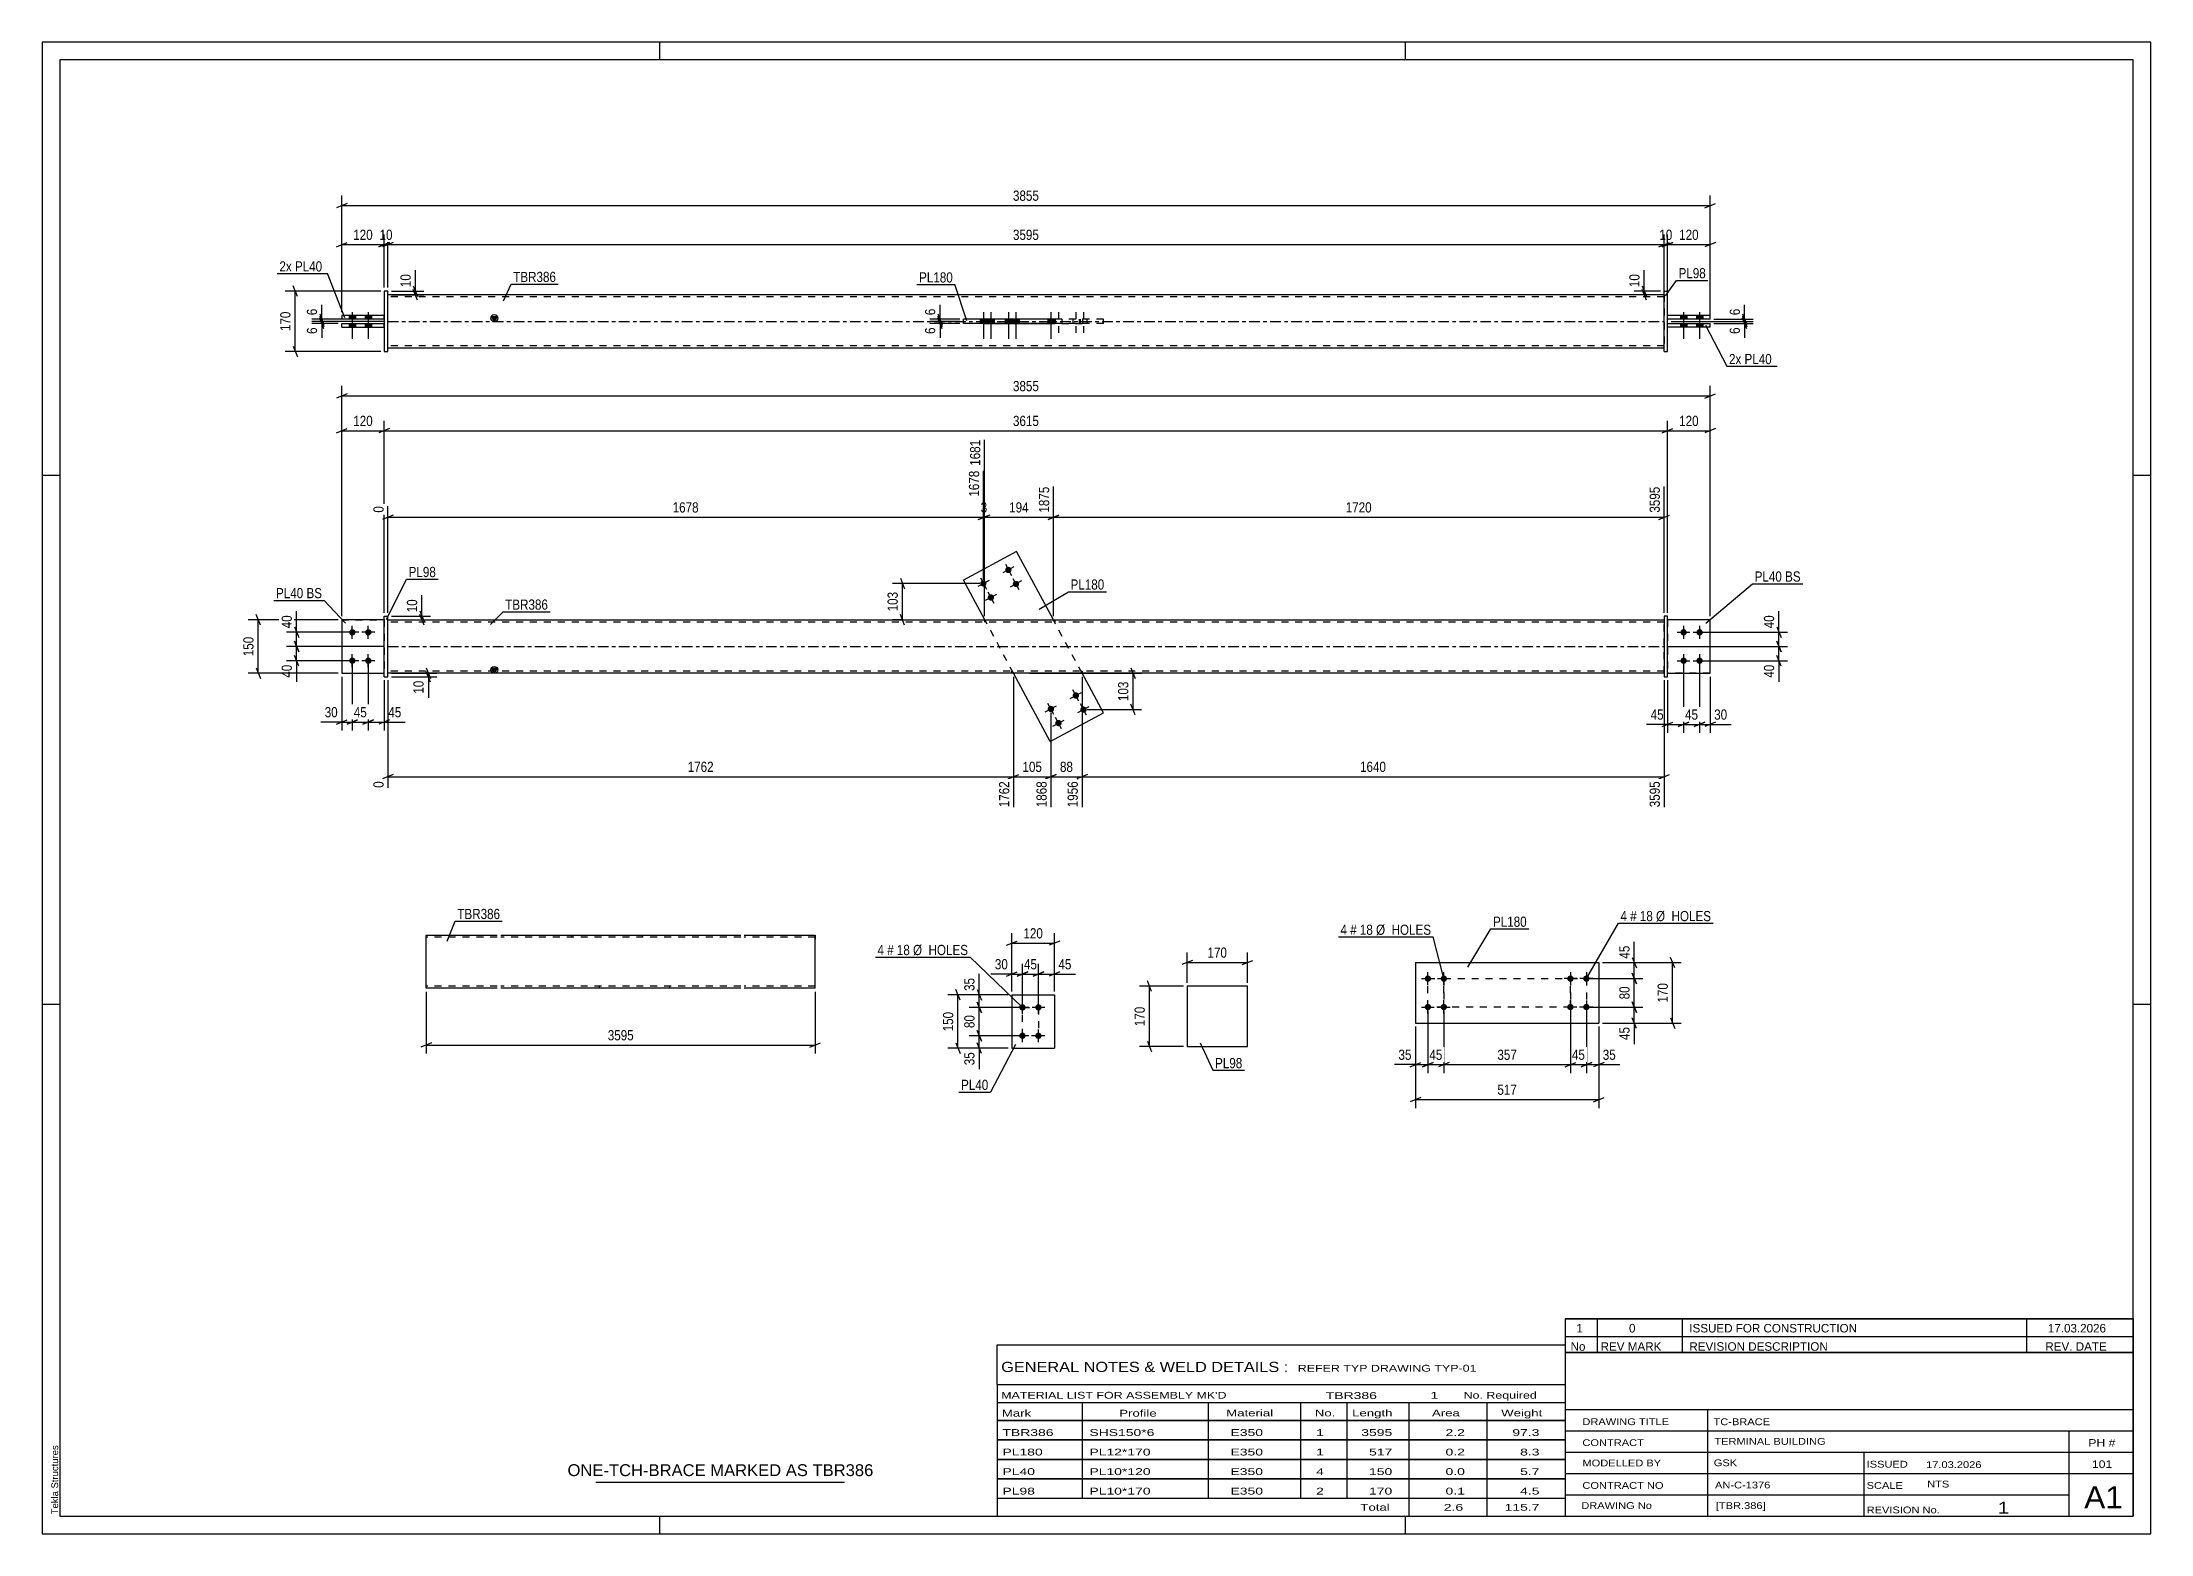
# Model space of a CAD drawing. Header units: millimetres. Extents: x 0 to 594, y 0 to 420.
import ezdxf

# ---------------------------------------------------------------- set-up
doc = ezdxf.new("R2010")
doc.units = ezdxf.units.MM
doc.linetypes.add('DXK_LINE_DOT2', pattern=[3.9198, 1.9599, -1.9599])
doc.linetypes.add('DXK_LINE_DOT3', pattern=[5.9187, 2.979, -0.9799, 0.9799, -0.9799])
doc.styles.add('Arial', font='ARIAL.TTF', dxfattribs={"height": 0.2})
doc.styles.add('Arial Narrow', font='ARIALN.TTF', dxfattribs={"height": 0.2})

# ---------------------------------------------------------------- blocks, each defined once
blk = doc.blocks.new('Unknown-580570954-1131')
at = {"color": 5, "linetype": 'Continuous'}
for p, q in [((594, 420), (0, 420)), ((0, 420), (0, 0)), ((174, 415), (174, 420)), ((384, 415), (384, 420)), ((594, 0), (594, 420)), ((589, 415), (5, 415)), ((5, 415), (5, 5)), ((589, 5), (589, 415)), ((5, 298), (0, 298)), ((594, 298), (589, 298)), ((5, 149), (0, 149)), ((594, 149), (589, 149)), ((0, 0), (594, 0)), ((5, 5), (589, 5)), ((174, 0), (174, 5)), ((384, 0), (384, 5))]:
    blk.add_line(p, q, dxfattribs=at)
at = {"color": 174, "linetype": 'Continuous', "style": 'Arial'}
blk.add_text('Tekla Structures', height=1.9102, rotation=90, dxfattribs=at).set_placement((4.5, 5.5))
blk = doc.blocks.new('Bolt-580570954-2171 - 2132')
at = {"linetype": 'Continuous'}
for points in [[(276.15, 147.32, -1), (276.15, 149.12, -1)], [(280.65, 147.32, -1), (280.65, 149.12, -1)], [(276.15, 139.32, -1), (276.15, 141.12, -1)], [(280.65, 139.32, -1), (280.65, 141.12, -1)]]:
    blk.add_hatch(color=1, dxfattribs=at).paths.add_polyline_path(points)
at = {"color": 1, "linetype": 'Continuous'}
for p, q in [((276.15, 146.42), (276.15, 150.02)), ((280.65, 146.42), (280.65, 150.02)), ((277.95, 148.22), (274.35, 148.22)), ((282.45, 148.22), (278.85, 148.22)), ((277.95, 140.22), (274.35, 140.22)), ((276.15, 138.42), (276.15, 142.02)), ((282.45, 140.22), (278.85, 140.22)), ((280.65, 138.42), (280.65, 142.02))]:
    blk.add_line(p, q, dxfattribs=at)
blk = doc.blocks.new('Part-580570954-2138 - 2132')
at = {"color": 2, "linetype": 'Continuous'}
for p, q in [((273.15, 151.72), (273.15, 136.72)), ((273.15, 151.72), (285.15, 151.72)), ((285.15, 151.72), (285.15, 136.72)), ((273.15, 136.72), (285.15, 136.72))]:
    blk.add_line(p, q, dxfattribs=at)
blk = doc.blocks.new('Part-580570954-1697 - 1674')
at = {"color": 2, "linetype": 'Continuous'}
for p, q in [((457.88, 258.34), (456.88, 258.34)), ((456.88, 258.34), (456.88, 241.34)), ((457.88, 241.34), (457.88, 258.34)), ((456.88, 241.34), (457.88, 241.34))]:
    blk.add_line(p, q, dxfattribs=at)
blk = doc.blocks.new('Part-580570954-1702 - 1674')
at = {"color": 2, "linetype": 'Continuous'}
for p, q in [((84.37, 257.34), (84.37, 242.34)), ((96.37, 257.34), (84.37, 257.34)), ((84.37, 242.34), (96.37, 242.34))]:
    blk.add_line(p, q, dxfattribs=at)
at = {"color": 7, "linetype": 'DXK_LINE_DOT2'}
blk.add_line((96.37, 242.34), (96.37, 257.34), dxfattribs=at)
blk = doc.blocks.new('Part-580570954-1686 - 1674')
at = {"linetype": 'Continuous'}
blk.add_hatch(color=2, dxfattribs=at).paths.add_polyline_path([(127.37, 242.34), (126.57, 243.74), (128.17, 243.74)])
at = {"color": 2, "linetype": 'Continuous'}
for p, q in [((97.37, 257.34), (456.88, 257.34)), ((127.37, 242.34), (126.57, 243.74)), ((126.57, 243.74), (128.17, 243.74)), ((128.17, 243.74), (127.37, 242.34)), ((456.88, 242.34), (97.37, 242.34))]:
    blk.add_line(p, q, dxfattribs=at)
at = {"color": 7, "linetype": 'DXK_LINE_DOT2'}
for p, q in [((97.37, 242.34), (97.37, 257.34)), ((456.88, 256.74), (97.37, 256.74)), ((265.44, 257.34), (265.44, 256.74)), ((285.27, 257.34), (285.27, 256.74)), ((456.88, 242.34), (456.88, 257.34)), ((456.88, 242.94), (97.37, 242.94)), ((273.19, 242.34), (273.19, 242.94)), ((273.19, 242.43), (273.19, 242.34)), ((293.02, 242.34), (293.02, 242.94)), ((293.02, 242.43), (293.02, 242.34))]:
    blk.add_line(p, q, dxfattribs=at)
at = {"color": 7, "linetype": 'DXK_LINE_DOT3'}
blk.add_line((97.37, 249.84), (456.88, 249.84), dxfattribs=at)
at = {"color": 2, "linetype": 'Continuous'}
blk.add_circle((127.37, 243.24), 1, dxfattribs=at)
blk = doc.blocks.new('Part-580570954-1691 - 1674')
at = {"color": 2, "linetype": 'Continuous'}
for p, q in [((469.88, 257.34), (457.88, 257.34)), ((469.88, 242.34), (469.88, 257.34)), ((457.88, 242.34), (469.88, 242.34))]:
    blk.add_line(p, q, dxfattribs=at)
at = {"color": 7, "linetype": 'DXK_LINE_DOT2'}
blk.add_line((457.88, 257.34), (457.88, 242.34), dxfattribs=at)
blk = doc.blocks.new('Part-580570954-1696 - 1674')
at = {"color": 7, "linetype": 'DXK_LINE_DOT2'}
for p, q in [((469.88, 257.34), (457.88, 257.34)), ((457.88, 242.34), (457.88, 257.34)), ((469.88, 242.34), (469.88, 257.34)), ((469.88, 242.34), (457.88, 242.34))]:
    blk.add_line(p, q, dxfattribs=at)
blk = doc.blocks.new('Part-580570954-1707 - 1674')
at = {"color": 7, "linetype": 'DXK_LINE_DOT2'}
for p, q in [((84.37, 257.34), (84.37, 242.34)), ((84.37, 257.34), (96.37, 257.34)), ((96.37, 257.34), (96.37, 242.34)), ((84.37, 242.34), (96.37, 242.34))]:
    blk.add_line(p, q, dxfattribs=at)
blk = doc.blocks.new('Part-580570954-1712 - 1674')
at = {"color": 2, "linetype": 'Continuous'}
for p, q in [((96.37, 241.34), (96.37, 258.34)), ((96.37, 258.34), (97.37, 258.34)), ((97.37, 241.34), (97.37, 258.34)), ((96.37, 241.34), (97.37, 241.34))]:
    blk.add_line(p, q, dxfattribs=at)
blk = doc.blocks.new('Part-580570954-1717 - 1674')
at = {"color": 2, "linetype": 'Continuous'}
for p, q in [((274.48, 276.61), (259.51, 268.55)), ((284.85, 257.34), (274.48, 276.61)), ((265.54, 257.34), (259.51, 268.55)), ((283.99, 223.07), (273.62, 242.34)), ((298.96, 231.13), (292.92, 242.34)), ((283.99, 223.07), (298.96, 231.13))]:
    blk.add_line(p, q, dxfattribs=at)
at = {"color": 7, "linetype": 'DXK_LINE_DOT2'}
for p, q in [((273.62, 242.34), (265.54, 257.34)), ((292.92, 242.34), (284.85, 257.34))]:
    blk.add_line(p, q, dxfattribs=at)
blk = doc.blocks.new('Bolt-580570954-1719 - 1674')
at = {"linetype": 'Continuous'}
for points in [[(283.37, 231.82, -1), (284.95, 232.68, -1)], [(290.41, 235.61, -1), (292, 236.47, -1)], [(292.54, 231.65, -1), (294.13, 232.5, -1)], [(285.5, 227.86, -1), (287.08, 228.71, -1)]]:
    blk.add_hatch(color=1, dxfattribs=at).paths.add_polyline_path(points)
at = {"color": 1, "linetype": 'Continuous'}
for p, q in [((292.06, 234.46), (290.35, 237.63)), ((282.57, 231.4), (285.74, 233.1)), ((285.01, 230.66), (283.31, 233.83)), ((289.62, 235.19), (292.79, 236.89)), ((291.75, 231.22), (294.92, 232.93)), ((294.19, 230.49), (292.48, 233.66)), ((284.71, 227.43), (287.88, 229.14)), ((287.14, 226.7), (285.44, 229.87))]:
    blk.add_line(p, q, dxfattribs=at)
blk = doc.blocks.new('Bolt-580570954-1720 - 1674')
at = {"linetype": 'Continuous'}
for points in [[(265.92, 268.03, -1), (264.34, 267.18, -1)], [(272.97, 271.82, -1), (271.38, 270.97, -1)], [(275.1, 267.86, -1), (273.52, 267.01, -1)], [(268.06, 264.07, -1), (266.47, 263.21, -1)]]:
    blk.add_hatch(color=1, dxfattribs=at).paths.add_polyline_path(points)
at = {"color": 1, "linetype": 'Continuous'}
for p, q in [((266.72, 268.46), (263.55, 266.75)), ((264.28, 269.19), (265.98, 266.02)), ((273.76, 272.25), (270.59, 270.54)), ((271.32, 272.98), (273.03, 269.81)), ((275.89, 268.29), (272.72, 266.58)), ((273.45, 269.02), (275.16, 265.85)), ((268.85, 264.49), (265.68, 262.79)), ((266.41, 265.23), (268.12, 262.06))]:
    blk.add_line(p, q, dxfattribs=at)
blk = doc.blocks.new('Bolt-580570954-1721 - 1674')
at = {"linetype": 'Continuous'}
for points in [[(87.37, 252.94, -1), (87.37, 254.74, -1)], [(91.87, 252.94, -1), (91.87, 254.74, -1)], [(87.37, 244.94, -1), (87.37, 246.74, -1)], [(91.87, 244.94, -1), (91.87, 246.74, -1)]]:
    blk.add_hatch(color=1, dxfattribs=at).paths.add_polyline_path(points)
at = {"color": 1, "linetype": 'Continuous'}
for p, q in [((87.37, 252.04), (87.37, 255.64)), ((91.87, 252.04), (91.87, 255.64)), ((89.17, 253.84), (85.57, 253.84)), ((93.67, 253.84), (90.07, 253.84)), ((89.17, 245.84), (85.57, 245.84)), ((87.37, 244.04), (87.37, 247.64)), ((93.67, 245.84), (90.07, 245.84)), ((91.87, 244.04), (91.87, 247.64))]:
    blk.add_line(p, q, dxfattribs=at)
blk = doc.blocks.new('Bolt-580570954-1722 - 1674')
at = {"linetype": 'Continuous'}
for points in [[(462.38, 254.74, -1), (462.38, 252.94, -1)], [(466.88, 254.74, -1), (466.88, 252.94, -1)], [(462.38, 246.74, -1), (462.38, 244.94, -1)], [(466.88, 246.74, -1), (466.88, 244.94, -1)]]:
    blk.add_hatch(color=1, dxfattribs=at).paths.add_polyline_path(points)
at = {"color": 1, "linetype": 'Continuous'}
for p, q in [((462.38, 255.64), (462.38, 252.04)), ((466.88, 255.64), (466.88, 252.04)), ((460.58, 253.84), (464.18, 253.84)), ((465.08, 253.84), (468.68, 253.84)), ((460.58, 245.84), (464.18, 245.84)), ((462.38, 247.64), (462.38, 244.04)), ((465.08, 245.84), (468.68, 245.84)), ((466.88, 247.64), (466.88, 244.04))]:
    blk.add_line(p, q, dxfattribs=at)
blk = doc.blocks.new('Part-580570954-1399 - 1368')
at = {"color": 2, "linetype": 'Continuous'}
for p, q in [((97.37, 349.9), (96.37, 349.9)), ((96.37, 349.9), (96.37, 332.9)), ((97.37, 332.9), (97.37, 349.9)), ((96.37, 332.9), (97.37, 332.9))]:
    blk.add_line(p, q, dxfattribs=at)
blk = doc.blocks.new('Part-580570954-1419 - 1368')
at = {"color": 2, "linetype": 'Continuous'}
for p, q in [((84.37, 339.8), (84.37, 340.8)), ((84.37, 340.8), (96.37, 340.8)), ((84.37, 339.8), (96.37, 339.8))]:
    blk.add_line(p, q, dxfattribs=at)
at = {"color": 7, "linetype": 'DXK_LINE_DOT2'}
blk.add_line((96.37, 339.8), (96.37, 340.8), dxfattribs=at)
blk = doc.blocks.new('Bolt-580570954-1371 - 1368')
at = {"linetype": 'Continuous'}
for points in [[(86.47, 342), (88.27, 342), (88.27, 343), (86.47, 343)], [(86.47, 342), (88.27, 342), (88.27, 343), (86.47, 343)], [(86.47, 339.8), (88.27, 339.8), (88.27, 340.8), (86.47, 340.8)], [(86.47, 339.8), (88.27, 339.8), (88.27, 340.8), (86.47, 340.8)], [(90.97, 342), (92.77, 342), (92.77, 343), (90.97, 343)], [(90.97, 342), (92.77, 342), (92.77, 343), (90.97, 343)], [(90.97, 339.8), (92.77, 339.8), (92.77, 340.8), (90.97, 340.8)], [(90.97, 339.8), (92.77, 339.8), (92.77, 340.8), (90.97, 340.8)]]:
    blk.add_hatch(color=1, dxfattribs=at).paths.add_polyline_path(points)
at = {"color": 1, "linetype": 'Continuous'}
for p, q in [((86.47, 343), (86.47, 342)), ((86.47, 343), (86.47, 342)), ((86.47, 340.8), (86.47, 339.8)), ((86.47, 340.8), (86.47, 339.8)), ((87.37, 344), (87.37, 336.5)), ((87.37, 344), (87.37, 336.5)), ((88.27, 343), (88.27, 342)), ((88.27, 343), (88.27, 342)), ((88.27, 340.8), (88.27, 339.8)), ((88.27, 340.8), (88.27, 339.8)), ((90.97, 343), (90.97, 342)), ((90.97, 343), (90.97, 342)), ((90.97, 340.8), (90.97, 339.8)), ((90.97, 340.8), (90.97, 339.8)), ((91.87, 344), (91.87, 336.5)), ((91.87, 344), (91.87, 336.5)), ((92.77, 343), (92.77, 342)), ((92.77, 343), (92.77, 342)), ((92.77, 340.8), (92.77, 339.8)), ((92.77, 340.8), (92.77, 339.8))]:
    blk.add_line(p, q, dxfattribs=at)
blk = doc.blocks.new('Bolt-580570954-1372 - 1368')
at = {"linetype": 'Continuous'}
for points in [[(463.28, 343), (461.48, 343), (461.48, 342), (463.28, 342)], [(463.28, 343), (461.48, 343), (461.48, 342), (463.28, 342)], [(463.28, 340.8), (461.48, 340.8), (461.48, 339.8), (463.28, 339.8)], [(463.28, 340.8), (461.48, 340.8), (461.48, 339.8), (463.28, 339.8)], [(467.78, 343), (465.98, 343), (465.98, 342), (467.78, 342)], [(467.78, 343), (465.98, 343), (465.98, 342), (467.78, 342)], [(467.78, 340.8), (465.98, 340.8), (465.98, 339.8), (467.78, 339.8)], [(467.78, 340.8), (465.98, 340.8), (465.98, 339.8), (467.78, 339.8)]]:
    blk.add_hatch(color=1, dxfattribs=at).paths.add_polyline_path(points)
at = {"color": 1, "linetype": 'Continuous'}
for p, q in [((461.48, 343), (461.48, 342)), ((461.48, 343), (461.48, 342)), ((461.48, 340.8), (461.48, 339.8)), ((461.48, 340.8), (461.48, 339.8)), ((462.38, 344), (462.38, 336.5)), ((462.38, 344), (462.38, 336.5)), ((463.28, 343), (463.28, 342)), ((463.28, 343), (463.28, 342)), ((463.28, 340.8), (463.28, 339.8)), ((463.28, 340.8), (463.28, 339.8)), ((465.98, 343), (465.98, 342)), ((465.98, 343), (465.98, 342)), ((465.98, 340.8), (465.98, 339.8)), ((465.98, 340.8), (465.98, 339.8)), ((466.88, 344), (466.88, 336.5)), ((466.88, 344), (466.88, 336.5)), ((467.78, 343), (467.78, 342)), ((467.78, 343), (467.78, 342)), ((467.78, 340.8), (467.78, 339.8)), ((467.78, 340.8), (467.78, 339.8))]:
    blk.add_line(p, q, dxfattribs=at)
blk = doc.blocks.new('Part-580570954-1414 - 1368')
at = {"color": 2, "linetype": 'Continuous'}
for p, q in [((84.37, 343), (84.37, 342)), ((96.37, 343), (84.37, 343)), ((96.37, 342), (84.37, 342))]:
    blk.add_line(p, q, dxfattribs=at)
at = {"color": 7, "linetype": 'DXK_LINE_DOT2'}
blk.add_line((96.37, 342), (96.37, 343), dxfattribs=at)
blk = doc.blocks.new('Part-580570954-1462 - 1368')
at = {"linetype": 'Continuous'}
blk.add_hatch(color=2, dxfattribs=at).paths.add_polyline_path([(127.37, 341.4), (126.57, 342.8), (128.17, 342.8)])
at = {"color": 2, "linetype": 'Continuous'}
for p, q in [((456.88, 348.9), (97.37, 348.9)), ((127.37, 341.4), (126.57, 342.8)), ((126.57, 342.8), (128.17, 342.8)), ((128.17, 342.8), (127.37, 341.4)), ((265.44, 342), (265.44, 342.1)), ((265.44, 342.1), (285.27, 342.1)), ((265.44, 340.7), (265.44, 340.8)), ((285.27, 340.7), (265.44, 340.7)), ((273.19, 342), (273.19, 342.1)), ((273.19, 340.7), (273.19, 340.8)), ((285.27, 342.1), (285.27, 340.7)), ((97.37, 333.9), (456.88, 333.9))]:
    blk.add_line(p, q, dxfattribs=at)
at = {"color": 7, "linetype": 'DXK_LINE_DOT2'}
for p, q in [((97.37, 333.9), (97.37, 348.9)), ((456.88, 348.3), (97.37, 348.3)), ((456.88, 348.9), (456.88, 333.9)), ((265.44, 342.1), (265.44, 340.8)), ((273.19, 342.1), (273.19, 340.8)), ((285.27, 342.1), (293.02, 342.1)), ((293.02, 340.7), (285.27, 340.7)), ((293.02, 342.1), (293.02, 340.7)), ((456.88, 334.5), (97.37, 334.5))]:
    blk.add_line(p, q, dxfattribs=at)
at = {"color": 7, "linetype": 'DXK_LINE_DOT3'}
blk.add_line((97.37, 341.4), (456.88, 341.4), dxfattribs=at)
at = {"color": 2, "linetype": 'Continuous'}
blk.add_circle((127.37, 342.3), 1, dxfattribs=at)
blk = doc.blocks.new('Part-580570954-1398 - 1368')
at = {"color": 2, "linetype": 'Continuous'}
for p, q in [((259.51, 340.8), (259.51, 342)), ((285.27, 342), (259.51, 342)), ((285.27, 340.8), (259.51, 340.8)), ((274.48, 340.8), (274.48, 342))]:
    blk.add_line(p, q, dxfattribs=at)
at = {"color": 7, "linetype": 'DXK_LINE_DOT2'}
for p, q in [((283.99, 340.8), (283.99, 342)), ((298.96, 342), (285.27, 342)), ((298.96, 340.8), (285.27, 340.8)), ((298.96, 340.8), (298.96, 342))]:
    blk.add_line(p, q, dxfattribs=at)
blk = doc.blocks.new('Part-580570954-1434 - 1368')
at = {"color": 2, "linetype": 'Continuous'}
for p, q in [((456.88, 332.9), (456.88, 349.9)), ((456.88, 349.9), (457.88, 349.9)), ((457.88, 332.9), (457.88, 349.9)), ((456.88, 332.9), (457.88, 332.9))]:
    blk.add_line(p, q, dxfattribs=at)
blk = doc.blocks.new('Bolt-580570954-1441 - 1368')
at = {"linetype": 'Continuous'}
blk.add_hatch(color=1, dxfattribs=at).paths.add_polyline_path([(283.26, 340.8), (285.06, 340.8), (285.06, 342), (283.26, 342)])
at = {"color": 1, "linetype": 'Continuous'}
for p, q in [((283.26, 342), (283.26, 340.8)), ((284.16, 344), (284.16, 336.5)), ((285.06, 342), (285.06, 340.8))]:
    blk.add_line(p, q, dxfattribs=at)
at = {"color": 1, "linetype": 'DXK_LINE_DOT2'}
for p, q in [((285.39, 342), (285.39, 340.8)), ((286.29, 344), (286.29, 336.5)), ((287.19, 342), (287.19, 340.8)), ((290.3, 342), (290.3, 340.8)), ((291.2, 344), (291.2, 336.5)), ((292.1, 342), (292.1, 340.8)), ((292.44, 342), (292.44, 340.8)), ((293.34, 344), (293.34, 336.5)), ((294.24, 342), (294.24, 340.8))]:
    blk.add_line(p, q, dxfattribs=at)
blk = doc.blocks.new('Bolt-580570954-1442 - 1368')
at = {"linetype": 'Continuous'}
for points in [[(266.03, 342), (264.23, 342), (264.23, 340.8), (266.03, 340.8)], [(268.16, 342), (266.36, 342), (266.36, 340.8), (268.16, 340.8)], [(273.07, 342), (271.27, 342), (271.27, 340.8), (273.07, 340.8)], [(275.21, 342), (273.41, 342), (273.41, 340.8), (275.21, 340.8)]]:
    blk.add_hatch(color=1, dxfattribs=at).paths.add_polyline_path(points)
at = {"color": 1, "linetype": 'Continuous'}
for p, q in [((264.23, 342), (264.23, 340.8)), ((265.13, 344), (265.13, 336.5)), ((266.03, 342), (266.03, 340.8)), ((266.36, 342), (266.36, 340.8)), ((267.26, 344), (267.26, 336.5)), ((268.16, 342), (268.16, 340.8)), ((271.27, 342), (271.27, 340.8)), ((272.17, 344), (272.17, 336.5)), ((273.07, 342), (273.07, 340.8)), ((273.41, 342), (273.41, 340.8)), ((274.31, 344), (274.31, 336.5)), ((275.21, 342), (275.21, 340.8))]:
    blk.add_line(p, q, dxfattribs=at)
blk = doc.blocks.new('Part-580570954-1467 - 1368')
at = {"color": 2, "linetype": 'Continuous'}
for p, q in [((457.88, 340.8), (469.88, 340.8)), ((469.88, 339.8), (457.88, 339.8)), ((469.88, 339.8), (469.88, 340.8))]:
    blk.add_line(p, q, dxfattribs=at)
at = {"color": 7, "linetype": 'DXK_LINE_DOT2'}
blk.add_line((457.88, 339.8), (457.88, 340.8), dxfattribs=at)
blk = doc.blocks.new('Part-580570954-1472 - 1368')
at = {"color": 2, "linetype": 'Continuous'}
for p, q in [((469.88, 343), (457.88, 343)), ((469.88, 342), (457.88, 342)), ((469.88, 342), (469.88, 343))]:
    blk.add_line(p, q, dxfattribs=at)
at = {"color": 7, "linetype": 'DXK_LINE_DOT2'}
blk.add_line((457.88, 342), (457.88, 343), dxfattribs=at)
blk = doc.blocks.new('Part-580570954-5495 - 5494')
at = {"color": 2, "linetype": 'Continuous'}
for p, q in [((386.85, 160.82), (386.85, 143.82)), ((386.85, 160.82), (438.5, 160.82)), ((438.5, 160.82), (438.5, 143.82)), ((386.85, 143.82), (438.5, 143.82))]:
    blk.add_line(p, q, dxfattribs=at)
blk = doc.blocks.new('Bolt-580570954-5496 - 5494')
at = {"linetype": 'Continuous'}
for points in [[(430.5, 155.42, -1), (430.5, 157.22, -1)], [(435, 155.42, -1), (435, 157.22, -1)], [(430.5, 147.42, -1), (430.5, 149.22, -1)], [(435, 147.42, -1), (435, 149.22, -1)]]:
    blk.add_hatch(color=1, dxfattribs=at).paths.add_polyline_path(points)
at = {"color": 1, "linetype": 'Continuous'}
for p, q in [((432.3, 156.32), (428.7, 156.32)), ((430.5, 158.12), (430.5, 154.52)), ((436.8, 156.32), (433.2, 156.32)), ((435, 158.12), (435, 154.52)), ((430.5, 150.12), (430.5, 146.52)), ((435, 150.12), (435, 146.52)), ((432.3, 148.32), (428.7, 148.32)), ((436.8, 148.32), (433.2, 148.32))]:
    blk.add_line(p, q, dxfattribs=at)
blk = doc.blocks.new('Bolt-580570954-5497 - 5494')
at = {"linetype": 'Continuous'}
for points in [[(390.35, 157.22, -1), (390.35, 155.42, -1)], [(394.85, 157.22, -1), (394.85, 155.42, -1)], [(390.35, 149.22, -1), (390.35, 147.42, -1)], [(394.85, 149.22, -1), (394.85, 147.42, -1)]]:
    blk.add_hatch(color=1, dxfattribs=at).paths.add_polyline_path(points)
at = {"color": 1, "linetype": 'Continuous'}
for p, q in [((388.55, 156.32), (392.15, 156.32)), ((390.35, 154.52), (390.35, 158.12)), ((393.05, 156.32), (396.65, 156.32)), ((394.85, 154.52), (394.85, 158.12)), ((390.35, 146.52), (390.35, 150.12)), ((394.85, 146.52), (394.85, 150.12)), ((388.55, 148.32), (392.15, 148.32)), ((393.05, 148.32), (396.65, 148.32))]:
    blk.add_line(p, q, dxfattribs=at)
blk = doc.blocks.new('Part-580570954-2375 - 2369')
at = {"color": 2, "linetype": 'Continuous'}
for p, q in [((339.51, 154.18), (322.51, 154.18)), ((322.51, 154.18), (322.51, 137.18)), ((339.51, 137.18), (339.51, 154.18)), ((322.51, 137.18), (339.51, 137.18))]:
    blk.add_line(p, q, dxfattribs=at)
blk = doc.blocks.new('Part-580570954-2532 - 2524')
at = {"color": 2, "linetype": 'Continuous'}
for p, q in [((108.2, 153.69), (108.2, 168.6)), ((108.2, 168.6), (128.2, 168.6)), ((129.2, 168.6), (196.78, 168.6)), ((197.78, 168.6), (217.78, 168.6)), ((217.78, 168.6), (217.78, 168.51)), ((217.78, 168.51), (217.78, 167.4)), ((217.78, 153.6), (217.78, 167.4)), ((108.2, 153.6), (108.2, 153.69)), ((128.2, 153.6), (108.2, 153.6)), ((196.78, 153.6), (129.2, 153.6)), ((217.78, 153.6), (197.78, 153.6))]:
    blk.add_line(p, q, dxfattribs=at)
at = {"color": 7, "linetype": 'DXK_LINE_DOT2'}
for p, q in [((128.2, 168), (108.2, 168)), ((196.78, 168), (129.2, 168)), ((149.2, 168.6), (149.2, 168)), ((169.03, 168.6), (169.03, 168)), ((217.78, 168), (197.78, 168)), ((217.78, 167.4), (217.78, 168.25)), ((108.2, 154.2), (108.2, 154.25)), ((128.2, 154.2), (108.2, 154.2)), ((108.2, 153.6), (108.2, 153.6)), ((196.78, 154.2), (129.2, 154.2)), ((156.95, 153.6), (156.95, 154.2)), ((176.78, 153.6), (176.78, 154.2)), ((217.78, 154.2), (197.78, 154.2)), ((217.78, 154.2), (217.78, 154.25))]:
    blk.add_line(p, q, dxfattribs=at)
blk = doc.blocks.new('Rectangle-580570954-2355 - 2132')
at = {"color": 1, "linetype": 'DXK_LINE_DOT2'}
blk.add_lwpolyline([(276.15, 148.22), (280.65, 148.22), (280.65, 140.22), (276.15, 140.22), (276.15, 148.22)], close=True, dxfattribs=at)
blk = doc.blocks.new('Rectangle-580570954-5668 - 5494')
at = {"color": 1, "linetype": 'DXK_LINE_DOT2'}
blk.add_lwpolyline([(390.35, 156.32), (394.85, 156.32), (394.85, 148.32), (390.35, 148.32), (390.35, 156.32)], close=True, dxfattribs=at)
blk = doc.blocks.new('Rectangle-580570954-5678 - 5494')
at = {"color": 1, "linetype": 'DXK_LINE_DOT2'}
blk.add_lwpolyline([(430.5, 156.32), (435, 156.32), (435, 148.32), (430.5, 148.32), (430.5, 156.32)], close=True, dxfattribs=at)
blk = doc.blocks.new('Rectangle-580570954-5688 - 5494')
at = {"color": 1, "linetype": 'DXK_LINE_DOT2'}
blk.add_lwpolyline([(394.85, 156.32), (430.5, 156.32), (430.5, 148.32), (394.85, 148.32), (394.85, 156.32)], close=True, dxfattribs=at)
blk = doc.blocks.new('StraightDimension-580570954-2278 - 2132')
at = {"color": 7, "linetype": 'Continuous'}
for p, q in [((276.15, 149.22), (276.15, 160.45)), ((280.65, 149.22), (280.65, 160.45)), ((274.65, 157), (277.65, 158.2)), ((276.15, 157.6), (280.65, 157.6)), ((282.15, 158.2), (279.15, 157))]:
    blk.add_line(p, q, dxfattribs=at)
at = {"color": 0}
blk.add_wipeout([(280.83, 158.35), (280.83, 162.55), (275.97, 162.55), (275.97, 158.35)], dxfattribs=at)
at = {"color": 3, "style": 'Arial Narrow'}
blk.add_text('45', height=2.863, dxfattribs=at).set_placement((276.57, 158.95))
blk = doc.blocks.new('StraightDimension-580570954-2248 - 2132')
at = {"color": 7, "linetype": 'Continuous'}
for p, q in [((271.65, 165.7), (274.65, 166.9)), ((273.15, 152.72), (273.15, 169.15)), ((286.65, 166.9), (283.65, 165.7)), ((285.15, 152.72), (285.15, 169.15)), ((273.15, 166.3), (285.15, 166.3))]:
    blk.add_line(p, q, dxfattribs=at)
at = {"color": 0}
blk.add_wipeout([(282.49, 167.05), (282.49, 171.25), (275.81, 171.25), (275.81, 167.05)], dxfattribs=at)
at = {"color": 3, "style": 'Arial Narrow'}
blk.add_text('120', height=2.863, dxfattribs=at).set_placement((276.41, 167.65))
blk = doc.blocks.new('StraightDimension-580570954-2265 - 2132')
at = {"color": 7, "linetype": 'Continuous'}
for p, q in [((280.65, 149.22), (280.65, 160.45)), ((285.15, 152.72), (285.15, 160.45)), ((279.15, 157), (282.15, 158.2)), ((280.65, 157.6), (285.15, 157.6)), ((286.65, 158.2), (283.65, 157))]:
    blk.add_line(p, q, dxfattribs=at)
at = {"color": 0}
blk.add_wipeout([(290.53, 158.35), (290.53, 162.55), (285.68, 162.55), (285.68, 158.35)], dxfattribs=at)
at = {"color": 7, "linetype": 'Continuous'}
blk.add_line((285.15, 157.6), (291.06, 157.6), dxfattribs=at)
blk.add_line((285.15, 157.6), (291.06, 157.6), dxfattribs=at)
at = {"color": 3, "style": 'Arial Narrow'}
blk.add_text('45', height=2.863, dxfattribs=at).set_placement((286.28, 158.95))
blk = doc.blocks.new('StraightDimension-580570954-2288 - 2132')
at = {"color": 7, "linetype": 'Continuous'}
for p, q in [((273.15, 152.72), (273.15, 160.45)), ((276.15, 149.22), (276.15, 160.45)), ((271.65, 157), (274.65, 158.2)), ((273.15, 157.6), (276.15, 157.6)), ((277.65, 158.2), (274.65, 157))]:
    blk.add_line(p, q, dxfattribs=at)
at = {"color": 0}
blk.add_wipeout([(272.63, 158.35), (272.63, 162.55), (267.77, 162.55), (267.77, 158.35)], dxfattribs=at)
at = {"color": 7, "linetype": 'Continuous'}
blk.add_line((273.15, 157.6), (267.25, 157.6), dxfattribs=at)
blk.add_line((273.15, 157.6), (267.25, 157.6), dxfattribs=at)
at = {"color": 3, "style": 'Arial Narrow'}
blk.add_text('30', height=2.863, dxfattribs=at).set_placement((268.37, 158.95))
blk = doc.blocks.new('StraightDimension-580570954-2302 - 2132')
at = {"color": 7, "linetype": 'Continuous'}
for p, q in [((272.15, 151.72), (255.12, 151.72)), ((258.57, 150.22), (257.37, 153.22)), ((257.97, 136.72), (257.97, 151.72)), ((272.15, 136.72), (255.12, 136.72)), ((257.37, 138.22), (258.57, 135.22))]:
    blk.add_line(p, q, dxfattribs=at)
at = {"color": 0}
blk.add_wipeout([(257.22, 147.57), (253.02, 147.57), (253.02, 140.88), (257.22, 140.88)], dxfattribs=at)
at = {"color": 3, "style": 'Arial Narrow'}
blk.add_text('150', height=2.863, rotation=90.00021, dxfattribs=at).set_placement((256.62, 141.48))
blk = doc.blocks.new('StraightDimension-580570954-2319 - 2132')
at = {"color": 7, "linetype": 'Continuous'}
for p, q in [((272.15, 151.72), (261.12, 151.72)), ((263.37, 153.22), (264.57, 150.22)), ((264.57, 146.72), (263.37, 149.72)), ((263.97, 148.22), (263.97, 151.72)), ((275.15, 148.22), (261.12, 148.22))]:
    blk.add_line(p, q, dxfattribs=at)
at = {"color": 0}
blk.add_wipeout([(263.22, 157.11), (259.02, 157.11), (259.02, 152.25), (263.22, 152.25)], dxfattribs=at)
at = {"color": 7, "linetype": 'Continuous'}
blk.add_line((263.97, 151.72), (263.97, 157.63), dxfattribs=at)
blk.add_line((263.97, 151.72), (263.97, 157.63), dxfattribs=at)
at = {"color": 3, "style": 'Arial Narrow'}
blk.add_text('35', height=2.863, rotation=90.00021, dxfattribs=at).set_placement((262.62, 152.85))
blk = doc.blocks.new('StraightDimension-580570954-2332 - 2132')
at = {"color": 7, "linetype": 'Continuous'}
for p, q in [((263.37, 149.72), (264.57, 146.72)), ((275.15, 148.22), (261.12, 148.22)), ((263.97, 140.22), (263.97, 148.22)), ((275.15, 140.22), (261.12, 140.22)), ((264.57, 138.72), (263.37, 141.72))]:
    blk.add_line(p, q, dxfattribs=at)
at = {"color": 0}
blk.add_wipeout([(263.22, 146.65), (259.02, 146.65), (259.02, 141.8), (263.22, 141.8)], dxfattribs=at)
at = {"color": 3, "style": 'Arial Narrow'}
blk.add_text('80', height=2.863, rotation=90.00021, dxfattribs=at).set_placement((262.62, 142.4))
blk = doc.blocks.new('StraightDimension-580570954-2342 - 2132')
at = {"color": 7, "linetype": 'Continuous'}
for p, q in [((275.15, 140.22), (261.12, 140.22)), ((272.15, 136.72), (261.12, 136.72)), ((263.37, 141.72), (264.57, 138.72)), ((264.57, 135.22), (263.37, 138.22)), ((263.97, 136.72), (263.97, 140.22))]:
    blk.add_line(p, q, dxfattribs=at)
at = {"color": 0}
blk.add_wipeout([(263.22, 136.2), (259.02, 136.2), (259.02, 131.34), (263.22, 131.34)], dxfattribs=at)
at = {"color": 7, "linetype": 'Continuous'}
blk.add_line((263.97, 136.72), (263.97, 130.82), dxfattribs=at)
blk.add_line((263.97, 136.72), (263.97, 130.82), dxfattribs=at)
at = {"color": 3, "style": 'Arial Narrow'}
blk.add_text('35', height=2.863, rotation=90.00021, dxfattribs=at).set_placement((262.62, 131.94))
blk = doc.blocks.new('StraightDimension-580570954-1978 - 1674')
at = {"color": 7, "linetype": 'Continuous'}
for p, q in [((265.44, 258.34), (265.44, 308.05)), ((265.13, 268.6), (265.13, 299.35)), ((263.63, 285.63), (266.63, 286.83)), ((266.94, 286.83), (263.94, 285.63)), ((265.13, 286.23), (265.44, 286.23))]:
    blk.add_line(p, q, dxfattribs=at)
at = {"color": 0, "linetype": 'Continuous'}
blk.add_wipeout([(264.84, 308.65), (260.64, 308.65), (260.64, 300.13), (264.84, 300.13)], dxfattribs=at)
at = {"color": 0}
blk.add_wipeout([(266.8, 286.98), (266.8, 291.18), (263.77, 291.18), (263.77, 286.98)], dxfattribs=at)
at = {"color": 3, "linetype": 'Continuous', "style": 'Arial Narrow'}
blk.add_text('1681', height=2.863, rotation=90.00021, dxfattribs=at).set_placement((264.24, 300.73))
at = {"color": 3, "style": 'Arial Narrow'}
blk.add_text('3', height=2.86, dxfattribs=at).set_placement((264.37, 287.58))
blk = doc.blocks.new('StraightDimension-580570954-1885 - 1674')
at = {"color": 7, "linetype": 'Continuous'}
for p, q in [((108.18, 243.84), (109.38, 240.84)), ((98.37, 242.34), (111.18, 242.34)), ((98.37, 241.34), (111.18, 241.34)), ((109.38, 239.84), (108.18, 242.84)), ((108.78, 241.34), (108.78, 242.34))]:
    blk.add_line(p, q, dxfattribs=at)
at = {"color": 0}
blk.add_wipeout([(108.03, 240.82), (103.83, 240.82), (103.83, 235.96), (108.03, 235.96)], dxfattribs=at)
at = {"color": 7, "linetype": 'Continuous'}
blk.add_line((108.78, 241.34), (108.78, 235.43), dxfattribs=at)
blk.add_line((108.78, 241.34), (108.78, 235.43), dxfattribs=at)
at = {"color": 3, "style": 'Arial Narrow'}
blk.add_text('10', height=2.863, rotation=90.00021, dxfattribs=at).set_placement((107.43, 236.56))
blk = doc.blocks.new('StraightDimension-580570954-2012 - 1674')
at = {"color": 7, "linetype": 'Continuous'}
for p, q in [((284.85, 258.34), (284.85, 294.85)), ((456.88, 259.34), (456.88, 294.85)), ((286.35, 286.83), (283.35, 285.63)), ((284.85, 286.23), (456.88, 286.23)), ((455.38, 285.63), (458.38, 286.83))]:
    blk.add_line(p, q, dxfattribs=at)
at = {"color": 0}
blk.add_wipeout([(375.12, 286.98), (375.12, 291.18), (366.61, 291.18), (366.61, 286.98)], dxfattribs=at)
at = {"color": 0, "linetype": 'Continuous'}
blk.add_wipeout([(456.28, 295.45), (452.08, 295.45), (452.08, 286.93), (456.28, 286.93)], dxfattribs=at)
at = {"color": 3, "linetype": 'Continuous', "style": 'Arial Narrow'}
blk.add_text('3595', height=2.863, rotation=90.00021, dxfattribs=at).set_placement((455.68, 287.53))
at = {"color": 3, "style": 'Arial Narrow'}
blk.add_text('1720', height=2.863, dxfattribs=at).set_placement((367.21, 287.58))
blk = doc.blocks.new('StraightDimension-580570954-1964 - 1674')
at = {"color": 7, "linetype": 'Continuous'}
for p, q in [((91.87, 244.84), (91.87, 226.17)), ((96.37, 240.34), (96.37, 226.17)), ((90.37, 227.97), (93.37, 229.17)), ((91.87, 228.57), (96.37, 228.57)), ((97.87, 229.17), (94.87, 227.97))]:
    blk.add_line(p, q, dxfattribs=at)
at = {"color": 0}
blk.add_wipeout([(101.75, 229.32), (101.75, 233.52), (96.9, 233.52), (96.9, 229.32)], dxfattribs=at)
at = {"color": 7, "linetype": 'Continuous'}
blk.add_line((96.37, 228.57), (102.28, 228.57), dxfattribs=at)
blk.add_line((96.37, 228.57), (102.28, 228.57), dxfattribs=at)
at = {"color": 3, "style": 'Arial Narrow'}
blk.add_text('45', height=2.863, dxfattribs=at).set_placement((97.5, 229.92))
blk = doc.blocks.new('StraightDimension-580570954-1776 - 1674')
at = {"color": 7, "linetype": 'Continuous'}
for p, q in [((457.88, 249.84), (491.63, 249.84)), ((467.88, 253.84), (491.63, 253.84)), ((488.63, 255.34), (489.83, 252.34)), ((489.83, 248.34), (488.63, 251.34)), ((489.23, 249.84), (489.23, 253.84))]:
    blk.add_line(p, q, dxfattribs=at)
at = {"color": 0}
blk.add_wipeout([(488.48, 259.22), (484.28, 259.22), (484.28, 254.37), (488.48, 254.37)], dxfattribs=at)
at = {"color": 7, "linetype": 'Continuous'}
blk.add_line((489.23, 253.84), (489.23, 259.75), dxfattribs=at)
blk.add_line((489.23, 253.84), (489.23, 259.75), dxfattribs=at)
at = {"color": 3, "style": 'Arial Narrow'}
blk.add_text('40', height=2.863, rotation=90.00021, dxfattribs=at).set_placement((487.88, 254.97))
blk = doc.blocks.new('StraightDimension-580570954-1838 - 1674')
at = {"color": 7, "linetype": 'Continuous'}
for p, q in [((462.38, 244.84), (462.38, 225.5)), ((457.88, 240.34), (457.88, 225.5)), ((456.38, 227.3), (459.38, 228.5)), ((457.88, 227.9), (462.38, 227.9)), ((463.88, 228.5), (460.88, 227.3))]:
    blk.add_line(p, q, dxfattribs=at)
at = {"color": 0}
blk.add_wipeout([(457.35, 228.65), (457.35, 232.85), (452.5, 232.85), (452.5, 228.65)], dxfattribs=at)
at = {"color": 7, "linetype": 'Continuous'}
blk.add_line((457.88, 227.9), (451.97, 227.9), dxfattribs=at)
blk.add_line((457.88, 227.9), (451.97, 227.9), dxfattribs=at)
at = {"color": 3, "style": 'Arial Narrow'}
blk.add_text('45', height=2.863, dxfattribs=at).set_placement((453.1, 229.25))
blk = doc.blocks.new('StraightDimension-580570954-1906 - 1674')
at = {"color": 7, "linetype": 'Continuous'}
for p, q in [((292.92, 241.34), (292.92, 204.58)), ((284.16, 231.25), (284.16, 204.58)), ((282.66, 212.59), (285.66, 213.79)), ((284.16, 213.19), (292.92, 213.19)), ((294.42, 213.79), (291.42, 212.59))]:
    blk.add_line(p, q, dxfattribs=at)
at = {"color": 0}
blk.add_wipeout([(290.97, 213.94), (290.97, 218.14), (286.11, 218.14), (286.11, 213.94)], dxfattribs=at)
at = {"color": 0, "linetype": 'Continuous'}
blk.add_wipeout([(292.32, 212.49), (288.12, 212.49), (288.12, 203.98), (292.32, 203.98)], dxfattribs=at)
at = {"color": 3, "style": 'Arial Narrow'}
blk.add_text('88', height=2.863, dxfattribs=at).set_placement((286.71, 214.54))
at = {"color": 3, "linetype": 'Continuous', "style": 'Arial Narrow'}
blk.add_text('1956', height=2.863, rotation=90.00021, dxfattribs=at).set_placement((291.72, 204.58))
blk = doc.blocks.new('StraightDimension-580570954-1815 - 1674')
at = {"color": 7, "linetype": 'Continuous'}
for p, q in [((466.88, 244.84), (466.88, 225.5)), ((469.88, 241.34), (469.88, 225.5)), ((465.38, 227.3), (468.38, 228.5)), ((466.88, 227.9), (469.88, 227.9)), ((471.38, 228.5), (468.38, 227.3))]:
    blk.add_line(p, q, dxfattribs=at)
at = {"color": 0}
blk.add_wipeout([(475.26, 228.65), (475.26, 232.85), (470.4, 232.85), (470.4, 228.65)], dxfattribs=at)
at = {"color": 7, "linetype": 'Continuous'}
blk.add_line((469.88, 227.9), (475.78, 227.9), dxfattribs=at)
blk.add_line((469.88, 227.9), (475.78, 227.9), dxfattribs=at)
at = {"color": 3, "style": 'Arial Narrow'}
blk.add_text('30', height=2.863, dxfattribs=at).set_placement((471, 229.25))
blk = doc.blocks.new('StraightDimension-580570954-2025 - 1674')
at = {"color": 7, "linetype": 'Continuous'}
for p, q in [((85.87, 320.99), (82.87, 319.79)), ((84.37, 258.34), (84.37, 323.24)), ((468.38, 319.79), (471.38, 320.99)), ((469.88, 258.34), (469.88, 323.24)), ((84.37, 320.39), (469.88, 320.39))]:
    blk.add_line(p, q, dxfattribs=at)
at = {"color": 0}
blk.add_wipeout([(281.38, 321.14), (281.38, 325.34), (272.87, 325.34), (272.87, 321.14)], dxfattribs=at)
at = {"color": 3, "style": 'Arial Narrow'}
blk.add_text('3855', height=2.863, dxfattribs=at).set_placement((273.47, 321.74))
blk = doc.blocks.new('StraightDimension-580570954-1862 - 1674')
at = {"color": 7, "linetype": 'Continuous'}
for p, q in [((96.37, 249.84), (68.82, 249.84)), ((71.07, 251.34), (72.27, 248.34)), ((71.67, 245.84), (71.67, 249.84)), ((86.37, 245.84), (68.82, 245.84)), ((72.27, 244.34), (71.07, 247.34))]:
    blk.add_line(p, q, dxfattribs=at)
at = {"color": 0}
blk.add_wipeout([(70.92, 245.32), (66.72, 245.32), (66.72, 240.46), (70.92, 240.46)], dxfattribs=at)
at = {"color": 7, "linetype": 'Continuous'}
blk.add_line((71.67, 245.84), (71.67, 239.93), dxfattribs=at)
blk.add_line((71.67, 245.84), (71.67, 239.93), dxfattribs=at)
at = {"color": 3, "style": 'Arial Narrow'}
blk.add_text('40', height=2.863, rotation=90.00021, dxfattribs=at).set_placement((70.32, 241.06))
blk = doc.blocks.new('StraightDimension-580570954-1741 - 1674')
at = {"color": 7, "linetype": 'Continuous'}
for p, q in [((82.87, 309.98), (85.87, 311.18)), ((84.37, 258.34), (84.37, 313.43)), ((84.37, 310.58), (96.37, 310.58)), ((97.87, 311.18), (94.87, 309.98)), ((96.37, 259.34), (96.37, 313.43))]:
    blk.add_line(p, q, dxfattribs=at)
at = {"color": 0}
blk.add_wipeout([(93.71, 311.33), (93.71, 315.53), (87.03, 315.53), (87.03, 311.33)], dxfattribs=at)
at = {"color": 3, "style": 'Arial Narrow'}
blk.add_text('120', height=2.863, dxfattribs=at).set_placement((87.63, 311.93))
blk = doc.blocks.new('StraightDimension-580570954-1752 - 1674')
at = {"color": 7, "linetype": 'Continuous'}
for p, q in [((264.13, 267.6), (239.51, 267.6)), ((241.76, 269.1), (242.96, 266.1)), ((242.36, 257.34), (242.36, 267.6)), ((242.22, 257.34), (239.51, 257.34)), ((242.96, 255.84), (241.76, 258.84))]:
    blk.add_line(p, q, dxfattribs=at)
at = {"color": 0}
blk.add_wipeout([(241.61, 265.81), (237.41, 265.81), (237.41, 259.13), (241.61, 259.13)], dxfattribs=at)
at = {"color": 3, "style": 'Arial Narrow'}
blk.add_text('103', height=2.863, rotation=90.00021, dxfattribs=at).set_placement((241.01, 259.73))
blk = doc.blocks.new('StraightDimension-580570954-1724 - 1674')
at = {"color": 7, "linetype": 'Continuous'}
for p, q in [((456.38, 309.98), (459.38, 311.18)), ((457.88, 259.34), (457.88, 313.43)), ((457.88, 310.58), (469.88, 310.58)), ((471.38, 311.18), (468.38, 309.98)), ((469.88, 258.34), (469.88, 313.43))]:
    blk.add_line(p, q, dxfattribs=at)
at = {"color": 0}
blk.add_wipeout([(467.22, 311.33), (467.22, 315.53), (460.53, 315.53), (460.53, 311.33)], dxfattribs=at)
at = {"color": 3, "style": 'Arial Narrow'}
blk.add_text('120', height=2.863, dxfattribs=at).set_placement((461.13, 311.93))
blk = doc.blocks.new('StraightDimension-580570954-1734 - 1674')
at = {"color": 7, "linetype": 'Continuous'}
for p, q in [((97.87, 311.18), (94.87, 309.98)), ((96.37, 259.34), (96.37, 313.43)), ((96.37, 310.58), (457.88, 310.58)), ((456.38, 309.98), (459.38, 311.18)), ((457.88, 259.34), (457.88, 313.43))]:
    blk.add_line(p, q, dxfattribs=at)
at = {"color": 0}
blk.add_wipeout([(281.38, 311.33), (281.38, 315.53), (272.87, 315.53), (272.87, 311.33)], dxfattribs=at)
at = {"color": 3, "style": 'Arial Narrow'}
blk.add_text('3615', height=2.863, dxfattribs=at).set_placement((273.47, 311.93))
blk = doc.blocks.new('StraightDimension-580570954-1828 - 1674')
at = {"color": 7, "linetype": 'Continuous'}
for p, q in [((462.38, 244.84), (462.38, 225.5)), ((466.88, 244.84), (466.88, 225.5)), ((460.88, 227.3), (463.88, 228.5)), ((462.38, 227.9), (466.88, 227.9)), ((468.38, 228.5), (465.38, 227.3))]:
    blk.add_line(p, q, dxfattribs=at)
at = {"color": 0}
blk.add_wipeout([(467.06, 228.65), (467.06, 232.85), (462.2, 232.85), (462.2, 228.65)], dxfattribs=at)
at = {"color": 3, "style": 'Arial Narrow'}
blk.add_text('45', height=2.863, dxfattribs=at).set_placement((462.8, 229.25))
blk = doc.blocks.new('StraightDimension-580570954-1763 - 1674')
at = {"color": 7, "linetype": 'Continuous'}
for p, q in [((457.88, 249.84), (491.63, 249.84)), ((488.63, 251.34), (489.83, 248.34)), ((489.23, 245.84), (489.23, 249.84)), ((467.88, 245.84), (491.63, 245.84)), ((489.83, 244.34), (488.63, 247.34))]:
    blk.add_line(p, q, dxfattribs=at)
at = {"color": 0}
blk.add_wipeout([(488.48, 245.32), (484.28, 245.32), (484.28, 240.46), (488.48, 240.46)], dxfattribs=at)
at = {"color": 7, "linetype": 'Continuous'}
blk.add_line((489.23, 245.84), (489.23, 239.93), dxfattribs=at)
blk.add_line((489.23, 245.84), (489.23, 239.93), dxfattribs=at)
at = {"color": 3, "style": 'Arial Narrow'}
blk.add_text('40', height=2.863, rotation=90.00021, dxfattribs=at).set_placement((487.88, 241.06))
blk = doc.blocks.new('StraightDimension-580570954-1790 - 1674')
at = {"color": 7, "linetype": 'Continuous'}
for p, q in [((306.7, 243.84), (307.9, 240.84)), ((278.12, 242.34), (309.7, 242.34)), ((307.3, 232.08), (307.3, 242.34)), ((294.34, 232.08), (309.7, 232.08)), ((307.9, 230.58), (306.7, 233.58))]:
    blk.add_line(p, q, dxfattribs=at)
at = {"color": 0}
blk.add_wipeout([(306.55, 240.55), (302.35, 240.55), (302.35, 233.87), (306.55, 233.87)], dxfattribs=at)
at = {"color": 3, "style": 'Arial Narrow'}
blk.add_text('103', height=2.863, rotation=90.00021, dxfattribs=at).set_placement((305.95, 234.47))
blk = doc.blocks.new('StraightDimension-580570954-1801 - 1674')
at = {"color": 7, "linetype": 'Continuous'}
for p, q in [((83.37, 257.34), (58.02, 257.34)), ((61.47, 255.84), (60.27, 258.84)), ((60.87, 242.34), (60.87, 257.34)), ((60.27, 243.84), (61.47, 240.84)), ((83.37, 242.34), (58.02, 242.34))]:
    blk.add_line(p, q, dxfattribs=at)
at = {"color": 0}
blk.add_wipeout([(60.12, 253.18), (55.92, 253.18), (55.92, 246.5), (60.12, 246.5)], dxfattribs=at)
at = {"color": 3, "style": 'Arial Narrow'}
blk.add_text('150', height=2.863, rotation=90.00021, dxfattribs=at).set_placement((59.52, 247.1))
blk = doc.blocks.new('StraightDimension-580570954-1849 - 1674')
at = {"color": 7, "linetype": 'Continuous'}
for p, q in [((86.37, 253.84), (68.82, 253.84)), ((96.37, 249.84), (68.82, 249.84)), ((71.07, 255.34), (72.27, 252.34)), ((72.27, 248.34), (71.07, 251.34)), ((71.67, 249.84), (71.67, 253.84))]:
    blk.add_line(p, q, dxfattribs=at)
at = {"color": 0}
blk.add_wipeout([(70.92, 259.22), (66.72, 259.22), (66.72, 254.37), (70.92, 254.37)], dxfattribs=at)
at = {"color": 7, "linetype": 'Continuous'}
blk.add_line((71.67, 253.84), (71.67, 259.75), dxfattribs=at)
blk.add_line((71.67, 253.84), (71.67, 259.75), dxfattribs=at)
at = {"color": 3, "style": 'Arial Narrow'}
blk.add_text('40', height=2.863, rotation=90.00021, dxfattribs=at).set_placement((70.32, 254.97))
blk = doc.blocks.new('StraightDimension-580570954-1876 - 1674')
at = {"color": 7, "linetype": 'Continuous'}
for p, q in [((98.37, 258.34), (109.37, 258.34)), ((98.37, 257.34), (109.37, 257.34)), ((106.37, 259.84), (107.57, 256.84)), ((107.57, 255.84), (106.37, 258.84)), ((106.97, 257.34), (106.97, 258.34))]:
    blk.add_line(p, q, dxfattribs=at)
at = {"color": 0}
blk.add_wipeout([(106.22, 263.72), (102.02, 263.72), (102.02, 258.87), (106.22, 258.87)], dxfattribs=at)
at = {"color": 7, "linetype": 'Continuous'}
blk.add_line((106.97, 258.34), (106.97, 264.25), dxfattribs=at)
blk.add_line((106.97, 258.34), (106.97, 264.25), dxfattribs=at)
at = {"color": 3, "style": 'Arial Narrow'}
blk.add_text('10', height=2.863, rotation=90.00021, dxfattribs=at).set_placement((105.62, 259.47))
blk = doc.blocks.new('StraightDimension-580570954-1894 - 1674')
at = {"color": 7, "linetype": 'Continuous'}
for p, q in [((292.92, 241.34), (292.92, 204.58)), ((456.88, 240.34), (456.88, 204.58)), ((294.42, 213.79), (291.42, 212.59)), ((292.92, 213.19), (456.88, 213.19)), ((455.38, 212.59), (458.38, 213.79))]:
    blk.add_line(p, q, dxfattribs=at)
at = {"color": 0}
blk.add_wipeout([(379.16, 213.94), (379.16, 218.14), (370.64, 218.14), (370.64, 213.94)], dxfattribs=at)
at = {"color": 0, "linetype": 'Continuous'}
blk.add_wipeout([(456.28, 212.49), (452.08, 212.49), (452.08, 203.98), (456.28, 203.98)], dxfattribs=at)
at = {"color": 3, "style": 'Arial Narrow'}
blk.add_text('1640', height=2.863, dxfattribs=at).set_placement((371.24, 214.54))
at = {"color": 3, "linetype": 'Continuous', "style": 'Arial Narrow'}
blk.add_text('3595', height=2.863, rotation=90.00021, dxfattribs=at).set_placement((455.68, 204.58))
blk = doc.blocks.new('StraightDimension-580570954-1920 - 1674')
at = {"color": 7, "linetype": 'Continuous'}
for p, q in [((273.62, 241.34), (273.62, 204.58)), ((284.16, 231.25), (284.16, 204.58)), ((272.12, 212.59), (275.12, 213.79)), ((273.62, 213.19), (284.16, 213.19)), ((285.66, 213.79), (282.66, 212.59))]:
    blk.add_line(p, q, dxfattribs=at)
at = {"color": 0}
blk.add_wipeout([(282.23, 213.94), (282.23, 218.14), (275.55, 218.14), (275.55, 213.94)], dxfattribs=at)
at = {"color": 0, "linetype": 'Continuous'}
blk.add_wipeout([(283.56, 212.49), (279.36, 212.49), (279.36, 203.98), (283.56, 203.98)], dxfattribs=at)
at = {"color": 3, "style": 'Arial Narrow'}
blk.add_text('105', height=2.863, dxfattribs=at).set_placement((276.15, 214.54))
at = {"color": 3, "linetype": 'Continuous', "style": 'Arial Narrow'}
blk.add_text('1868', height=2.863, rotation=90.00021, dxfattribs=at).set_placement((282.96, 204.58))
blk = doc.blocks.new('StraightDimension-580570954-1934 - 1674')
at = {"color": 7, "linetype": 'Continuous'}
for p, q in [((97.37, 240.34), (97.37, 210.06)), ((273.62, 241.34), (273.62, 204.58)), ((98.87, 213.79), (95.87, 212.59)), ((97.37, 213.19), (273.62, 213.19)), ((272.12, 212.59), (275.12, 213.79))]:
    blk.add_line(p, q, dxfattribs=at)
at = {"color": 0}
blk.add_wipeout([(189.75, 213.94), (189.75, 218.14), (181.24, 218.14), (181.24, 213.94)], dxfattribs=at)
at = {"color": 0, "linetype": 'Continuous'}
for points in [[(96.77, 212.49), (92.57, 212.49), (92.57, 209.46), (96.77, 209.46)], [(273.02, 212.49), (268.82, 212.49), (268.82, 203.98), (273.02, 203.98)]]:
    blk.add_wipeout(points, dxfattribs=at)
at = {"color": 3, "style": 'Arial Narrow'}
blk.add_text('1762', height=2.863, dxfattribs=at).set_placement((181.84, 214.54))
at = {"color": 3, "linetype": 'Continuous', "style": 'Arial Narrow'}
for s, height, p in [('0', 2.86, (96.17, 210.06)), ('1762', 2.863, (272.42, 204.58))]:
    blk.add_text(s, height=height, rotation=90.00021, dxfattribs=at).set_placement(p)
blk = doc.blocks.new('StraightDimension-580570954-1947 - 1674')
at = {"color": 7, "linetype": 'Continuous'}
for p, q in [((87.37, 244.84), (87.37, 226.17)), ((84.37, 241.34), (84.37, 226.17)), ((82.87, 227.97), (85.87, 229.17)), ((84.37, 228.57), (87.37, 228.57)), ((88.87, 229.17), (85.87, 227.97))]:
    blk.add_line(p, q, dxfattribs=at)
at = {"color": 0}
blk.add_wipeout([(83.85, 229.32), (83.85, 233.52), (78.99, 233.52), (78.99, 229.32)], dxfattribs=at)
at = {"color": 7, "linetype": 'Continuous'}
blk.add_line((84.37, 228.57), (78.47, 228.57), dxfattribs=at)
blk.add_line((84.37, 228.57), (78.47, 228.57), dxfattribs=at)
at = {"color": 3, "style": 'Arial Narrow'}
blk.add_text('30', height=2.863, dxfattribs=at).set_placement((79.59, 229.92))
blk = doc.blocks.new('StraightDimension-580570954-1957 - 1674')
at = {"color": 7, "linetype": 'Continuous'}
for p, q in [((87.37, 244.84), (87.37, 226.17)), ((91.87, 244.84), (91.87, 226.17)), ((85.87, 227.97), (88.87, 229.17)), ((87.37, 228.57), (91.87, 228.57)), ((93.37, 229.17), (90.37, 227.97))]:
    blk.add_line(p, q, dxfattribs=at)
at = {"color": 0}
blk.add_wipeout([(92.05, 229.32), (92.05, 233.52), (87.19, 233.52), (87.19, 229.32)], dxfattribs=at)
at = {"color": 3, "style": 'Arial Narrow'}
blk.add_text('45', height=2.863, dxfattribs=at).set_placement((87.79, 229.92))
blk = doc.blocks.new('StraightDimension-580570954-1972 - 1674')
at = {"color": 7, "linetype": 'Continuous'}
for p, q in [((265.13, 268.6), (265.13, 299.35)), ((98.87, 286.83), (95.87, 285.63)), ((97.37, 259.34), (97.37, 289.36)), ((97.37, 286.23), (265.13, 286.23)), ((263.63, 285.63), (266.63, 286.83))]:
    blk.add_line(p, q, dxfattribs=at)
at = {"color": 0, "linetype": 'Continuous'}
for points in [[(264.53, 299.95), (260.33, 299.95), (260.33, 291.43), (264.53, 291.43)], [(96.77, 289.96), (92.57, 289.96), (92.57, 286.93), (96.77, 286.93)]]:
    blk.add_wipeout(points, dxfattribs=at)
at = {"color": 0}
blk.add_wipeout([(185.51, 286.98), (185.51, 291.18), (177, 291.18), (177, 286.98)], dxfattribs=at)
at = {"color": 3, "linetype": 'Continuous', "style": 'Arial Narrow'}
for s, height, p in [('1678', 2.863, (263.93, 292.03)), ('0', 2.86, (96.17, 287.53))]:
    blk.add_text(s, height=height, rotation=90.00021, dxfattribs=at).set_placement(p)
at = {"color": 3, "style": 'Arial Narrow'}
blk.add_text('1678', height=2.863, dxfattribs=at).set_placement((177.6, 287.58))
blk = doc.blocks.new('StraightDimension-580570954-1992 - 1674')
at = {"color": 7, "linetype": 'Continuous'}
for p, q in [((265.44, 258.34), (265.44, 308.05)), ((284.85, 258.34), (284.85, 294.85)), ((266.94, 286.83), (263.94, 285.63)), ((265.44, 286.23), (284.85, 286.23)), ((283.35, 285.63), (286.35, 286.83))]:
    blk.add_line(p, q, dxfattribs=at)
at = {"color": 0}
blk.add_wipeout([(278.49, 286.98), (278.49, 291.18), (271.8, 291.18), (271.8, 286.98)], dxfattribs=at)
at = {"color": 0, "linetype": 'Continuous'}
blk.add_wipeout([(284.25, 295.45), (280.05, 295.45), (280.05, 286.93), (284.25, 286.93)], dxfattribs=at)
at = {"color": 3, "linetype": 'Continuous', "style": 'Arial Narrow'}
blk.add_text('1875', height=2.863, rotation=90.00021, dxfattribs=at).set_placement((283.65, 287.53))
at = {"color": 3, "style": 'Arial Narrow'}
blk.add_text('194', height=2.863, dxfattribs=at).set_placement((272.4, 287.58))
blk = doc.blocks.new('StraightDimension-580570954-1581 - 1368')
at = {"color": 7, "linetype": 'Continuous'}
for p, q in [((71.88, 348.4), (70.68, 351.4)), ((95.37, 349.9), (68.43, 349.9)), ((71.28, 332.9), (71.28, 349.9)), ((95.37, 332.9), (68.43, 332.9)), ((70.68, 334.4), (71.88, 331.4))]:
    blk.add_line(p, q, dxfattribs=at)
at = {"color": 0}
blk.add_wipeout([(70.53, 344.74), (66.33, 344.74), (66.33, 338.06), (70.53, 338.06)], dxfattribs=at)
at = {"color": 3, "style": 'Arial Narrow'}
blk.add_text('170', height=2.863, rotation=90.00021, dxfattribs=at).set_placement((69.93, 338.66))
blk = doc.blocks.new('StraightDimension-580570954-1522 - 1368')
at = {"color": 7, "linetype": 'Continuous'}
for p, q in [((455.38, 362.39), (458.38, 363.59)), ((459.38, 363.59), (456.38, 362.39)), ((456.88, 333.9), (456.88, 365.84)), ((456.88, 362.99), (457.88, 362.99)), ((457.88, 333.9), (457.88, 365.84))]:
    blk.add_line(p, q, dxfattribs=at)
at = {"color": 0}
blk.add_wipeout([(459.81, 363.74), (459.81, 367.94), (454.95, 367.94), (454.95, 363.74)], dxfattribs=at)
at = {"color": 3, "style": 'Arial Narrow'}
blk.add_text('10', height=2.863, dxfattribs=at).set_placement((455.55, 364.34))
blk = doc.blocks.new('StraightDimension-580570954-1531 - 1368')
at = {"color": 7, "linetype": 'Continuous'}
for p, q in [((98.87, 363.59), (95.87, 362.39)), ((97.37, 350.9), (97.37, 365.84)), ((97.37, 362.99), (456.88, 362.99)), ((455.38, 362.39), (458.38, 363.59)), ((456.88, 333.9), (456.88, 365.84))]:
    blk.add_line(p, q, dxfattribs=at)
at = {"color": 0}
blk.add_wipeout([(281.38, 363.74), (281.38, 367.94), (272.87, 367.94), (272.87, 363.74)], dxfattribs=at)
at = {"color": 3, "style": 'Arial Narrow'}
blk.add_text('3595', height=2.863, dxfattribs=at).set_placement((273.47, 364.34))
blk = doc.blocks.new('StraightDimension-580570954-1474 - 1368')
at = {"color": 7, "linetype": 'Continuous'}
for p, q in [((458.88, 341.4), (481.97, 341.4)), ((470.88, 340.8), (481.97, 340.8)), ((478.97, 342.9), (480.17, 339.9)), ((480.17, 339.3), (478.97, 342.3)), ((479.57, 340.8), (479.57, 341.4))]:
    blk.add_line(p, q, dxfattribs=at)
at = {"color": 0}
blk.add_wipeout([(478.82, 340.28), (474.62, 340.28), (474.62, 337.25), (478.82, 337.25)], dxfattribs=at)
at = {"color": 7, "linetype": 'Continuous'}
blk.add_line((479.57, 340.8), (479.57, 336.72), dxfattribs=at)
blk.add_line((479.57, 340.8), (479.57, 336.72), dxfattribs=at)
at = {"color": 3, "style": 'Arial Narrow'}
blk.add_text('6', height=2.86, rotation=90.00021, dxfattribs=at).set_placement((478.22, 337.85))
blk = doc.blocks.new('StraightDimension-580570954-1488 - 1368')
at = {"color": 7, "linetype": 'Continuous'}
for p, q in [((458.88, 341.4), (481.97, 341.4)), ((470.88, 342), (481.97, 342)), ((478.97, 343.5), (480.17, 340.5)), ((480.17, 339.9), (478.97, 342.9)), ((479.57, 341.4), (479.57, 342))]:
    blk.add_line(p, q, dxfattribs=at)
at = {"color": 0}
blk.add_wipeout([(478.82, 345.55), (474.62, 345.55), (474.62, 342.53), (478.82, 342.53)], dxfattribs=at)
at = {"color": 7, "linetype": 'Continuous'}
blk.add_line((479.57, 342), (479.57, 346.08), dxfattribs=at)
blk.add_line((479.57, 342), (479.57, 346.08), dxfattribs=at)
at = {"color": 3, "style": 'Arial Narrow'}
blk.add_text('6', height=2.86, rotation=90.00021, dxfattribs=at).set_placement((478.22, 343.13))
blk = doc.blocks.new('StraightDimension-580570954-1512 - 1368')
at = {"color": 7, "linetype": 'Continuous'}
for p, q in [((456.38, 362.39), (459.38, 363.59)), ((457.88, 333.9), (457.88, 365.84)), ((457.88, 362.99), (469.88, 362.99)), ((471.38, 363.59), (468.38, 362.39)), ((469.88, 343), (469.88, 365.84))]:
    blk.add_line(p, q, dxfattribs=at)
at = {"color": 0}
blk.add_wipeout([(467.22, 363.74), (467.22, 367.94), (460.53, 367.94), (460.53, 363.74)], dxfattribs=at)
at = {"color": 3, "style": 'Arial Narrow'}
blk.add_text('120', height=2.863, dxfattribs=at).set_placement((461.13, 364.34))
blk = doc.blocks.new('StraightDimension-580570954-1540 - 1368')
at = {"color": 7, "linetype": 'Continuous'}
for p, q in [((94.87, 362.39), (97.87, 363.59)), ((98.87, 363.59), (95.87, 362.39)), ((96.37, 350.9), (96.37, 365.84)), ((96.37, 362.99), (97.37, 362.99)), ((97.37, 350.9), (97.37, 365.84))]:
    blk.add_line(p, q, dxfattribs=at)
at = {"color": 0}
blk.add_wipeout([(99.3, 363.74), (99.3, 367.94), (94.44, 367.94), (94.44, 363.74)], dxfattribs=at)
at = {"color": 3, "style": 'Arial Narrow'}
blk.add_text('10', height=2.863, dxfattribs=at).set_placement((95.04, 364.34))
blk = doc.blocks.new('StraightDimension-580570954-1550 - 1368')
at = {"color": 7, "linetype": 'Continuous'}
for p, q in [((82.87, 362.39), (85.87, 363.59)), ((84.37, 344), (84.37, 365.84)), ((84.37, 362.99), (96.37, 362.99)), ((97.87, 363.59), (94.87, 362.39)), ((96.37, 350.9), (96.37, 365.84))]:
    blk.add_line(p, q, dxfattribs=at)
at = {"color": 0}
blk.add_wipeout([(93.71, 363.74), (93.71, 367.94), (87.03, 367.94), (87.03, 363.74)], dxfattribs=at)
at = {"color": 3, "style": 'Arial Narrow'}
blk.add_text('120', height=2.863, dxfattribs=at).set_placement((87.63, 364.34))
blk = doc.blocks.new('StraightDimension-580570954-1561 - 1368')
at = {"color": 7, "linetype": 'Continuous'}
for p, q in [((85.87, 374.6), (82.87, 373.4)), ((84.37, 344), (84.37, 376.85)), ((468.38, 373.4), (471.38, 374.6)), ((469.88, 344), (469.88, 376.85)), ((84.37, 374), (469.88, 374))]:
    blk.add_line(p, q, dxfattribs=at)
at = {"color": 0}
blk.add_wipeout([(281.38, 374.75), (281.38, 378.95), (272.87, 378.95), (272.87, 374.75)], dxfattribs=at)
at = {"color": 3, "style": 'Arial Narrow'}
blk.add_text('3855', height=2.863, dxfattribs=at).set_placement((273.47, 375.35))
blk = doc.blocks.new('StraightDimension-580570954-1572 - 1368')
at = {"color": 7, "linetype": 'Continuous'}
for p, q in [((258.51, 342), (250.07, 342)), ((258.51, 341.4), (250.07, 341.4)), ((252.32, 343.5), (253.52, 340.5)), ((253.52, 339.9), (252.32, 342.9)), ((252.92, 341.4), (252.92, 342))]:
    blk.add_line(p, q, dxfattribs=at)
at = {"color": 0}
blk.add_wipeout([(252.17, 345.55), (247.97, 345.55), (247.97, 342.53), (252.17, 342.53)], dxfattribs=at)
at = {"color": 7, "linetype": 'Continuous'}
blk.add_line((252.92, 342), (252.92, 346.08), dxfattribs=at)
blk.add_line((252.92, 342), (252.92, 346.08), dxfattribs=at)
at = {"color": 3, "style": 'Arial Narrow'}
blk.add_text('6', height=2.86, rotation=90.00021, dxfattribs=at).set_placement((251.57, 343.13))
blk = doc.blocks.new('StraightDimension-580570954-1576 - 1368')
at = {"color": 7, "linetype": 'Continuous'}
for p, q in [((258.51, 341.4), (250.07, 341.4)), ((258.51, 340.8), (250.07, 340.8)), ((252.32, 342.9), (253.52, 339.9)), ((253.52, 339.3), (252.32, 342.3)), ((252.92, 340.8), (252.92, 341.4))]:
    blk.add_line(p, q, dxfattribs=at)
at = {"color": 0}
blk.add_wipeout([(252.17, 340.28), (247.97, 340.28), (247.97, 337.25), (252.17, 337.25)], dxfattribs=at)
at = {"color": 7, "linetype": 'Continuous'}
blk.add_line((252.92, 340.8), (252.92, 336.72), dxfattribs=at)
blk.add_line((252.92, 340.8), (252.92, 336.72), dxfattribs=at)
at = {"color": 3, "style": 'Arial Narrow'}
blk.add_text('6', height=2.86, rotation=90.00021, dxfattribs=at).set_placement((251.57, 337.85))
blk = doc.blocks.new('StraightDimension-580570954-1592 - 1368')
at = {"color": 7, "linetype": 'Continuous'}
for p, q in [((96.37, 341.4), (75.93, 341.4)), ((83.37, 340.8), (75.93, 340.8)), ((78.18, 342.9), (79.38, 339.9)), ((79.38, 339.3), (78.18, 342.3)), ((78.78, 340.8), (78.78, 341.4))]:
    blk.add_line(p, q, dxfattribs=at)
at = {"color": 0}
blk.add_wipeout([(78.03, 340.28), (73.83, 340.28), (73.83, 337.25), (78.03, 337.25)], dxfattribs=at)
at = {"color": 7, "linetype": 'Continuous'}
blk.add_line((78.78, 340.8), (78.78, 336.72), dxfattribs=at)
blk.add_line((78.78, 340.8), (78.78, 336.72), dxfattribs=at)
at = {"color": 3, "style": 'Arial Narrow'}
blk.add_text('6', height=2.86, rotation=90.00021, dxfattribs=at).set_placement((77.43, 337.85))
blk = doc.blocks.new('StraightDimension-580570954-1610 - 1368')
at = {"color": 7, "linetype": 'Continuous'}
for p, q in [((89.37, 342), (75.93, 342)), ((96.37, 341.4), (75.93, 341.4)), ((78.18, 343.5), (79.38, 340.5)), ((79.38, 339.9), (78.18, 342.9)), ((78.78, 341.4), (78.78, 342))]:
    blk.add_line(p, q, dxfattribs=at)
at = {"color": 0}
blk.add_wipeout([(78.03, 345.55), (73.83, 345.55), (73.83, 342.53), (78.03, 342.53)], dxfattribs=at)
at = {"color": 7, "linetype": 'Continuous'}
blk.add_line((78.78, 342), (78.78, 346.08), dxfattribs=at)
blk.add_line((78.78, 342), (78.78, 346.08), dxfattribs=at)
at = {"color": 3, "style": 'Arial Narrow'}
blk.add_text('6', height=2.86, rotation=90.00021, dxfattribs=at).set_placement((77.43, 343.13))
blk = doc.blocks.new('StraightDimension-580570954-1627 - 1368')
at = {"color": 7, "linetype": 'Continuous'}
for p, q in [((104.55, 351.4), (105.75, 348.4)), ((98.37, 349.9), (107.55, 349.9)), ((98.37, 348.9), (107.55, 348.9)), ((105.75, 347.4), (104.55, 350.4)), ((105.15, 348.9), (105.15, 349.9))]:
    blk.add_line(p, q, dxfattribs=at)
at = {"color": 0}
blk.add_wipeout([(104.4, 355.28), (100.2, 355.28), (100.2, 350.43), (104.4, 350.43)], dxfattribs=at)
at = {"color": 7, "linetype": 'Continuous'}
blk.add_line((105.15, 349.9), (105.15, 355.81), dxfattribs=at)
blk.add_line((105.15, 349.9), (105.15, 355.81), dxfattribs=at)
at = {"color": 3, "style": 'Arial Narrow'}
blk.add_text('10', height=2.863, rotation=90.00021, dxfattribs=at).set_placement((103.8, 351.03))
blk = doc.blocks.new('StraightDimension-580570954-5699 - 1368')
at = {"color": 7, "linetype": 'Continuous'}
for p, q in [((450.7, 351.4), (451.9, 348.4)), ((455.88, 349.9), (448.45, 349.9)), ((455.88, 348.9), (448.45, 348.9)), ((451.9, 347.4), (450.7, 350.4)), ((451.3, 348.9), (451.3, 349.9))]:
    blk.add_line(p, q, dxfattribs=at)
at = {"color": 0}
blk.add_wipeout([(450.55, 355.28), (446.35, 355.28), (446.35, 350.43), (450.55, 350.43)], dxfattribs=at)
at = {"color": 7, "linetype": 'Continuous'}
blk.add_line((451.3, 349.9), (451.3, 355.81), dxfattribs=at)
blk.add_line((451.3, 349.9), (451.3, 355.81), dxfattribs=at)
at = {"color": 3, "style": 'Arial Narrow'}
blk.add_text('10', height=2.863, rotation=90.00021, dxfattribs=at).set_placement((449.95, 351.03))
blk = doc.blocks.new('StraightDimension-580570954-5501 - 5494')
at = {"color": 7, "linetype": 'Continuous'}
for p, q in [((435, 147.32), (435, 129.71)), ((438.5, 142.82), (438.5, 129.71)), ((433.5, 131.51), (436.5, 132.71)), ((435, 132.11), (438.5, 132.11)), ((440, 132.71), (437, 131.51))]:
    blk.add_line(p, q, dxfattribs=at)
at = {"color": 0}
blk.add_wipeout([(443.88, 132.86), (443.88, 137.06), (439.02, 137.06), (439.02, 132.86)], dxfattribs=at)
at = {"color": 7, "linetype": 'Continuous'}
blk.add_line((438.5, 132.11), (444.41, 132.11), dxfattribs=at)
blk.add_line((438.5, 132.11), (444.41, 132.11), dxfattribs=at)
at = {"color": 3, "style": 'Arial Narrow'}
blk.add_text('35', height=2.863, dxfattribs=at).set_placement((439.62, 133.46))
blk = doc.blocks.new('StraightDimension-580570954-5502 - 5494')
at = {"color": 7, "linetype": 'Continuous'}
for p, q in [((430.5, 147.32), (430.5, 129.71)), ((435, 147.32), (435, 129.71)), ((429, 131.51), (432, 132.71)), ((430.5, 132.11), (435, 132.11)), ((436.5, 132.71), (433.5, 131.51))]:
    blk.add_line(p, q, dxfattribs=at)
at = {"color": 0}
blk.add_wipeout([(435.18, 132.86), (435.18, 137.06), (430.32, 137.06), (430.32, 132.86)], dxfattribs=at)
at = {"color": 3, "style": 'Arial Narrow'}
blk.add_text('45', height=2.863, dxfattribs=at).set_placement((430.92, 133.46))
blk = doc.blocks.new('StraightDimension-580570954-5503 - 5494')
at = {"color": 7, "linetype": 'Continuous'}
for p, q in [((394.85, 147.32), (394.85, 129.71)), ((430.5, 147.32), (430.5, 129.71)), ((396.35, 132.71), (393.35, 131.51)), ((394.85, 132.11), (430.5, 132.11)), ((429, 131.51), (432, 132.71))]:
    blk.add_line(p, q, dxfattribs=at)
at = {"color": 0}
blk.add_wipeout([(416.02, 132.86), (416.02, 137.06), (409.33, 137.06), (409.33, 132.86)], dxfattribs=at)
at = {"color": 3, "style": 'Arial Narrow'}
blk.add_text('357', height=2.863, dxfattribs=at).set_placement((409.93, 133.46))
blk = doc.blocks.new('StraightDimension-580570954-5504 - 5494')
at = {"color": 7, "linetype": 'Continuous'}
for p, q in [((390.35, 147.32), (390.35, 129.71)), ((394.85, 147.32), (394.85, 129.71)), ((388.85, 131.51), (391.85, 132.71)), ((390.35, 132.11), (394.85, 132.11)), ((396.35, 132.71), (393.35, 131.51))]:
    blk.add_line(p, q, dxfattribs=at)
at = {"color": 0}
blk.add_wipeout([(395.03, 132.86), (395.03, 137.06), (390.17, 137.06), (390.17, 132.86)], dxfattribs=at)
at = {"color": 3, "style": 'Arial Narrow'}
blk.add_text('45', height=2.863, dxfattribs=at).set_placement((390.77, 133.46))
blk = doc.blocks.new('StraightDimension-580570954-5505 - 5494')
at = {"color": 7, "linetype": 'Continuous'}
for p, q in [((386.85, 142.82), (386.85, 129.71)), ((390.35, 147.32), (390.35, 129.71)), ((385.35, 131.51), (388.35, 132.71)), ((386.85, 132.11), (390.35, 132.11)), ((391.85, 132.71), (388.85, 131.51))]:
    blk.add_line(p, q, dxfattribs=at)
at = {"color": 0}
blk.add_wipeout([(386.32, 132.86), (386.32, 137.06), (381.47, 137.06), (381.47, 132.86)], dxfattribs=at)
at = {"color": 7, "linetype": 'Continuous'}
blk.add_line((386.85, 132.11), (380.94, 132.11), dxfattribs=at)
blk.add_line((386.85, 132.11), (380.94, 132.11), dxfattribs=at)
at = {"color": 3, "style": 'Arial Narrow'}
blk.add_text('35', height=2.863, dxfattribs=at).set_placement((382.07, 133.46))
blk = doc.blocks.new('StraightDimension-580570954-5521 - 5494')
at = {"color": 7, "linetype": 'Continuous'}
for p, q in [((386.85, 142.82), (386.85, 119.86)), ((438.5, 142.82), (438.5, 119.86)), ((388.35, 122.86), (385.35, 121.66)), ((386.85, 122.26), (438.5, 122.26)), ((437, 121.66), (440, 122.86))]:
    blk.add_line(p, q, dxfattribs=at)
at = {"color": 0}
blk.add_wipeout([(416.02, 123.01), (416.02, 127.21), (409.33, 127.21), (409.33, 123.01)], dxfattribs=at)
at = {"color": 3, "style": 'Arial Narrow'}
blk.add_text('517', height=2.863, dxfattribs=at).set_placement((409.93, 123.61))
blk = doc.blocks.new('StraightDimension-580570954-5541 - 5494')
at = {"color": 7, "linetype": 'Continuous'}
for p, q in [((439.5, 160.82), (461.68, 160.82)), ((459.88, 159.32), (458.68, 162.32)), ((459.28, 143.82), (459.28, 160.82)), ((439.5, 143.82), (461.68, 143.82)), ((458.68, 145.32), (459.88, 142.32))]:
    blk.add_line(p, q, dxfattribs=at)
at = {"color": 0}
blk.add_wipeout([(458.53, 155.66), (454.33, 155.66), (454.33, 148.98), (458.53, 148.98)], dxfattribs=at)
at = {"color": 3, "style": 'Arial Narrow'}
blk.add_text('170', height=2.863, rotation=90.00021, dxfattribs=at).set_placement((457.93, 149.58))
blk = doc.blocks.new('StraightDimension-580570954-5646 - 5494')
at = {"color": 7, "linetype": 'Continuous'}
for p, q in [((439.5, 160.82), (450.9, 160.82)), ((447.9, 162.32), (449.1, 159.32)), ((448.5, 156.32), (448.5, 160.82)), ((436, 156.32), (450.9, 156.32)), ((449.1, 154.82), (447.9, 157.82))]:
    blk.add_line(p, q, dxfattribs=at)
at = {"color": 0}
blk.add_wipeout([(447.75, 166.2), (443.55, 166.2), (443.55, 161.34), (447.75, 161.34)], dxfattribs=at)
at = {"color": 7, "linetype": 'Continuous'}
blk.add_line((448.5, 160.82), (448.5, 166.72), dxfattribs=at)
blk.add_line((448.5, 160.82), (448.5, 166.72), dxfattribs=at)
at = {"color": 3, "style": 'Arial Narrow'}
blk.add_text('45', height=2.863, rotation=90.00021, dxfattribs=at).set_placement((447.15, 161.94))
blk = doc.blocks.new('StraightDimension-580570954-5647 - 5494')
at = {"color": 7, "linetype": 'Continuous'}
for p, q in [((436, 156.32), (450.9, 156.32)), ((447.9, 157.82), (449.1, 154.82)), ((448.5, 148.32), (448.5, 156.32)), ((449.1, 146.82), (447.9, 149.82)), ((436, 148.32), (450.9, 148.32))]:
    blk.add_line(p, q, dxfattribs=at)
at = {"color": 0}
blk.add_wipeout([(447.75, 154.75), (443.55, 154.75), (443.55, 149.89), (447.75, 149.89)], dxfattribs=at)
at = {"color": 3, "style": 'Arial Narrow'}
blk.add_text('80', height=2.863, rotation=90.00021, dxfattribs=at).set_placement((447.15, 150.49))
blk = doc.blocks.new('StraightDimension-580570954-5648 - 5494')
at = {"color": 7, "linetype": 'Continuous'}
for p, q in [((447.9, 149.82), (449.1, 146.82)), ((436, 148.32), (450.9, 148.32)), ((439.5, 143.82), (450.9, 143.82)), ((449.1, 142.32), (447.9, 145.32)), ((448.5, 143.82), (448.5, 148.32))]:
    blk.add_line(p, q, dxfattribs=at)
at = {"color": 0}
blk.add_wipeout([(447.75, 143.29), (443.55, 143.29), (443.55, 138.44), (447.75, 138.44)], dxfattribs=at)
at = {"color": 7, "linetype": 'Continuous'}
blk.add_line((448.5, 143.82), (448.5, 137.91), dxfattribs=at)
blk.add_line((448.5, 143.82), (448.5, 137.91), dxfattribs=at)
at = {"color": 3, "style": 'Arial Narrow'}
blk.add_text('45', height=2.863, rotation=90.00021, dxfattribs=at).set_placement((447.15, 139.04))
blk = doc.blocks.new('StraightDimension-580570954-2377 - 2369')
at = {"color": 7, "linetype": 'Continuous'}
for p, q in [((312.54, 152.68), (311.34, 155.68)), ((321.51, 154.18), (309.09, 154.18)), ((311.94, 137.18), (311.94, 154.18)), ((321.51, 137.18), (309.09, 137.18)), ((311.34, 138.68), (312.54, 135.68))]:
    blk.add_line(p, q, dxfattribs=at)
at = {"color": 0}
blk.add_wipeout([(311.19, 149.02), (306.99, 149.02), (306.99, 142.34), (311.19, 142.34)], dxfattribs=at)
at = {"color": 3, "style": 'Arial Narrow'}
blk.add_text('170', height=2.863, rotation=90.00021, dxfattribs=at).set_placement((310.59, 142.94))
blk = doc.blocks.new('StraightDimension-580570954-2386 - 2369')
at = {"color": 7, "linetype": 'Continuous'}
for p, q in [((324.01, 161.47), (321.01, 160.27)), ((322.51, 155.18), (322.51, 163.72)), ((322.51, 160.87), (339.51, 160.87)), ((338.01, 160.27), (341.01, 161.47)), ((339.51, 155.18), (339.51, 163.72))]:
    blk.add_line(p, q, dxfattribs=at)
at = {"color": 0}
blk.add_wipeout([(334.36, 161.62), (334.36, 165.82), (327.67, 165.82), (327.67, 161.62)], dxfattribs=at)
at = {"color": 3, "style": 'Arial Narrow'}
blk.add_text('170', height=2.863, dxfattribs=at).set_placement((328.27, 162.22))
blk = doc.blocks.new('StraightDimension-580570954-2538 - 2524')
at = {"color": 7, "linetype": 'Continuous'}
for p, q in [((108.2, 152.6), (108.2, 135.2)), ((217.78, 152.6), (217.78, 135.2)), ((109.7, 138.2), (106.7, 137)), ((108.2, 137.6), (217.78, 137.6)), ((216.28, 137), (219.28, 138.2))]:
    blk.add_line(p, q, dxfattribs=at)
at = {"color": 0}
blk.add_wipeout([(167.24, 138.35), (167.24, 142.55), (158.73, 142.55), (158.73, 138.35)], dxfattribs=at)
at = {"color": 3, "style": 'Arial Narrow'}
blk.add_text('3595', height=2.863, dxfattribs=at).set_placement((159.33, 138.95))
blk = doc.blocks.new('Unknown-580570954-6440')
at = {"color": 7, "linetype": 'Continuous'}
for p, q in [((429, 60.55), (589, 60.55)), ((589, 60.55), (429, 60.55)), ((429, 60.55), (429, 55.55)), ((438, 60.55), (438, 55.55)), ((462, 60.55), (462, 55.55)), ((559, 60.55), (559, 55.55)), ((589, 60.55), (589, 55.55)), ((429, 55.55), (589, 55.55)), ((429, 55.55), (429, 51.05)), ((429, 55.55), (589, 55.55)), ((438, 55.55), (438, 51.05)), ((462, 55.55), (462, 51.05)), ((559, 55.55), (559, 51.05)), ((589, 55.55), (589, 51.05)), ((589, 51.05), (429, 51.05))]:
    blk.add_line(p, q, dxfattribs=at)
at = {"color": 7, "linetype": 'Continuous', "style": 'Arial Narrow'}
for s, height, width, p in [('No', 2.386, 1.2, (430.54, 51.55)), ('1', 2.39, 1.196471, (432.16, 56.7)), ('REV MARK', 2.386, 1.2, (439, 51.55)), ('0', 2.39, 1.196471, (447, 56.7)), ('REVISION DESCRIPTION', 2.3861, 1.2, (464, 51.55)), ('ISSUED FOR CONSTRUCTION', 2.3861, 1.196471, (464, 56.7)), ('REV. DATE', 2.386, 1.2, (564.28, 51.55)), ('17.03.2026', 2.386, 1.196471, (565, 56.7))]:
    blk.add_text(s, height=height, dxfattribs=dict(at, width=width)).set_placement(p)
blk = doc.blocks.new('Unknown-580570954-6439')
at = {"color": 7, "linetype": 'Continuous'}
for p, q in [((429, 51.05), (429, 5)), ((429, 51.05), (589, 51.05)), ((589, 51), (589, 5)), ((429, 35), (589, 35)), ((469.14, 35), (469.14, 5)), ((429, 29), (589, 29)), ((571, 5.05), (571, 29.05)), ((429, 23), (589, 23)), ((513.14, 23), (513.14, 5)), ((429, 17), (589, 17)), ((429, 11), (571, 11)), ((429, 5), (589, 5))]:
    blk.add_line(p, q, dxfattribs=at)
at = {"color": 7, "style": 'Arial Narrow'}
for s, height, width, p in [('DRAWING TITLE', 1.9089, 1.425378, (433.88, 30.61)), ('TC-BRACE', 1.909, 1.425378, (470.81, 30.59)), ('CONTRACT', 1.909, 1.425378, (433.88, 24.71)), ('TERMINAL BUILDING', 1.9089, 1.425378, (471.06, 25.07)), ('MODELLED BY', 1.9089, 1.425378, (433.88, 18.98)), ('GSK', 1.909, 1.425378, (470.88, 19.04)), ('ISSUED', 1.909, 1.425378, (513.94, 18.64)), ('17.03.2026', 1.909, 1.425378, (530.69, 18.52)), ('CONTRACT NO', 1.9089, 1.425378, (433.88, 12.66)), ('AN-C-1376', 1.909, 1.425378, (471.23, 12.78)), ('SCALE', 1.909, 1.425378, (513.94, 12.65)), ('A1', 6.204, 1.25, (575.24, 7.2)), ('DRAWING No', 1.909, 1.425378, (433.56, 7)), ('[TBR.386]', 1.909, 1.425378, (471.46, 6.99)), ('REVISION No.', 1.9089, 1.425378, (513.94, 5.77)), ('1', 3.34, 1.5, (550.91, 5.68))]:
    blk.add_text(s, height=height, dxfattribs=dict(at, width=width)).set_placement(p)
at = {"color": 7, "linetype": 'Continuous', "style": 'Arial Narrow'}
for s, height, width, p in [('PH #', 2.1, 1.42538, (576.4, 24.55)), ('101', 2.1, 1.42538, (577.41, 18.55)), ('NTS', 1.909, 1.425378, (531, 13.05))]:
    blk.add_text(s, height=height, dxfattribs=dict(at, width=width)).set_placement(p)
blk = doc.blocks.new('Unknown-580570954-6441')
at = {"color": 7, "linetype": 'Continuous'}
for p, q in [((269, 53.25), (429, 53.25)), ((269, 42), (269, 53.25)), ((429, 53.25), (429, 42)), ((269, 42), (429, 42)), ((269, 42), (269, 37)), ((429, 42), (429, 37)), ((269, 37), (429, 37)), ((269, 37), (269, 32)), ((293, 37), (293, 32)), ((328.5, 37), (328.5, 32)), ((354.5, 37), (354.5, 32)), ((367.5, 37), (367.5, 32)), ((385, 37), (385, 32)), ((407, 37), (407, 32)), ((429, 37), (429, 32)), ((269, 32), (429, 32)), ((269, 31.95), (269, 26.55)), ((269, 31.95), (429, 31.95)), ((293, 32), (293, 26.5)), ((328.5, 32), (328.5, 26.5)), ((354.5, 32), (354.5, 26.5)), ((367.5, 32), (367.5, 26.5)), ((385, 32), (385, 26.5)), ((407, 32), (407, 26.5)), ((429, 31.95), (429, 26.55)), ((269, 26.55), (429, 26.55)), ((269, 26.45), (269, 21.05)), ((269, 26.45), (429, 26.45)), ((293, 26.5), (293, 21)), ((328.5, 26.5), (328.5, 21)), ((354.5, 26.5), (354.5, 21)), ((367.5, 26.5), (367.5, 21)), ((385, 26.5), (385, 21)), ((407, 26.5), (407, 21)), ((429, 26.45), (429, 21.05)), ((269, 21.05), (429, 21.05)), ((269, 20.95), (269, 15.55)), ((269, 20.95), (429, 20.95)), ((293, 21), (293, 15.5)), ((328.5, 21), (328.5, 15.5)), ((354.5, 21), (354.5, 15.5)), ((367.5, 21), (367.5, 15.5)), ((385, 21), (385, 15.5)), ((407, 21), (407, 15.5)), ((429, 20.95), (429, 15.55)), ((269, 15.55), (429, 15.55)), ((269, 15.45), (269, 10.05)), ((269, 15.45), (429, 15.45)), ((293, 15.5), (293, 10)), ((328.5, 15.5), (328.5, 10)), ((354.5, 15.5), (354.5, 10)), ((367.5, 15.5), (367.5, 10)), ((385, 15.5), (385, 10)), ((407, 15.5), (407, 10)), ((429, 15.45), (429, 10.05)), ((269, 10.05), (429, 10.05)), ((269, 10), (429, 10)), ((269, 10), (269, 5)), ((385, 10), (385, 5)), ((407, 10), (407, 5)), ((429, 10), (429, 5)), ((269, 5), (429, 5))]:
    blk.add_line(p, q, dxfattribs=at)
at = {"color": 7, "style": 'Arial Narrow'}
for s, height, width, p in [('GENERAL NOTES & WELD DETAILS :', 2.8633, 1.4, (270.15, 45.56)), ('REFER TYP DRAWING TYP-01', 1.9089, 1.6, (353.7, 45.66)), ("MATERIAL LIST FOR ASSEMBLY MK'D", 1.9089, 1.6, (270.15, 38.06)), ('TBR386', 1.909, 1.794707, (361.59, 37.97)), ('1', 1.91, 1.794707, (391.08, 38.06)), ('No. Required', 1.9089, 1.6, (400.41, 38.06)), ('Mark', 1.909, 1.7, (270.34, 33)), ('Profile', 1.909, 1.7, (303.41, 33)), ('Material', 1.909, 1.7, (333.54, 33.06)), ('No.', 1.909, 1.7, (358.5, 33.06)), ('Length', 1.909, 1.7, (369, 33.06)), ('Area', 1.909, 1.7, (391.5, 33.06)), ('Weight', 1.909, 1.7, (411, 33.06))]:
    blk.add_text(s, height=height, dxfattribs=dict(at, width=width)).set_placement(p)
at = {"color": 7, "linetype": 'Continuous', "style": 'Arial Narrow'}
for s, height, width, p in [('TBR386', 1.909, 1.794707, (270.5, 27.56)), ('PL180', 1.909, 1.794707, (270.5, 22.06)), ('SHS150*6', 1.909, 1.794707, (295, 27.56)), ('PL12*170', 1.909, 1.794707, (295, 22.06)), ('E350', 1.909, 1.794707, (334.74, 27.56)), ('E350', 1.909, 1.794707, (334.74, 22.06)), ('1', 1.91, 1.794707, (358.86, 27.56)), ('1', 1.91, 1.794707, (358.86, 22.06)), ('3595', 1.909, 1.794707, (371.58, 27.56)), ('517', 1.909, 1.794707, (373.77, 22.06)), ('0.2', 1.909, 1.794707, (395.32, 22.06)), ('2.2', 1.909, 1.794707, (395.32, 27.56)), ('97.3', 1.909, 1.794707, (414.14, 27.56)), ('8.3', 1.909, 1.794707, (416.33, 22.06)), ('PL40', 1.909, 1.794707, (270.5, 16.56)), ('PL10*120', 1.909, 1.794707, (295, 16.56)), ('E350', 1.909, 1.794707, (334.74, 16.56)), ('4', 1.91, 1.794707, (358.86, 16.56)), ('150', 1.909, 1.794707, (373.77, 16.56)), ('0.0', 1.909, 1.794707, (395.32, 16.56)), ('5.7', 1.909, 1.794707, (416.33, 16.56)), ('PL98', 1.909, 1.794707, (270.5, 11.06)), ('PL10*170', 1.909, 1.794707, (295, 11.06)), ('E350', 1.909, 1.794707, (334.74, 11.06)), ('2', 1.91, 1.794707, (358.86, 11.06)), ('170', 1.909, 1.794707, (373.77, 11.06)), ('0.1', 1.909, 1.794707, (395.32, 11.06)), ('4.5', 1.909, 1.794707, (416.33, 11.06)), ('Total', 1.909, 1.7, (371.33, 6.5)), ('2.6', 1.909, 1.794707, (394.83, 6.5)), ('115.7', 1.909, 1.794707, (411.96, 6.5))]:
    blk.add_text(s, height=height, dxfattribs=dict(at, width=width)).set_placement(p)
blk = doc.blocks.new('Unknown-580570954-6442')
at = {"color": 7, "linetype": 'Continuous'}
blk.add_line((156, 14.5), (226, 14.5), dxfattribs=at)
at = {"color": 7, "style": 'Arial'}
blk.add_text('ONE-TCH-BRACE MARKED AS TBR386', height=3.3428, dxfattribs=at).set_placement((147.99, 16.25))
blk = doc.blocks.new('Mark-580570954-2134 - 2132')
at = {"color": 0}
blk.add_wipeout([(266.53, 124.98), (266.53, 127.98), (258.85, 127.98), (258.85, 124.98)], dxfattribs=at)
blk.add_wipeout([(266.53, 124.98), (266.53, 127.98), (258.85, 127.98), (258.85, 124.98)], dxfattribs=at)
at = {"color": 30, "linetype": 'Continuous'}
for p in [(274.2, 137.78), (258.25, 124.38)]:
    blk.add_line(p, (267.13, 124.38), dxfattribs=at)
at = {"color": 3, "style": 'Arial Narrow'}
blk.add_text('PL40', height=2.863, dxfattribs=at).set_placement((258.85, 124.98))
blk = doc.blocks.new('Mark-580570954-2167 - 2132')
at = {"color": 0}
blk.add_wipeout([(237.13, 162.96), (237.13, 165.96), (235.3, 165.96), (235.3, 162.96)], dxfattribs=at)
blk.add_wipeout([(237.13, 162.96), (237.13, 165.96), (235.3, 165.96), (235.3, 162.96)], dxfattribs=at)
blk.add_wipeout([(239.86, 162.96), (239.86, 165.96), (238.03, 165.96), (238.03, 162.96)], dxfattribs=at)
blk.add_wipeout([(239.86, 162.96), (239.86, 165.96), (238.03, 165.96), (238.03, 162.96)], dxfattribs=at)
at = {"color": 3, "style": 'Arial Narrow'}
blk.add_text('4', height=2.86, dxfattribs=at).set_placement((235.3, 162.96))
at = {"color": 0}
blk.add_wipeout([(244.41, 162.96), (244.41, 165.96), (240.76, 165.96), (240.76, 162.96)], dxfattribs=at)
blk.add_wipeout([(244.41, 162.96), (244.41, 165.96), (240.76, 165.96), (240.76, 162.96)], dxfattribs=at)
at = {"color": 3, "style": 'Arial Narrow'}
blk.add_text('#', height=2.86, dxfattribs=at).set_placement((238.03, 162.96))
at = {"color": 0}
blk.add_wipeout([(260.84, 162.96), (260.84, 165.96), (245.31, 165.96), (245.31, 162.96)], dxfattribs=at)
blk.add_wipeout([(260.84, 162.96), (260.84, 165.96), (245.31, 165.96), (245.31, 162.96)], dxfattribs=at)
at = {"color": 7, "linetype": 'Continuous'}
for p in [(234.7, 162.36), (276.1, 148.32)]:
    blk.add_line(p, (261.44, 162.36), dxfattribs=at)
at = {"color": 3, "style": 'Arial Narrow'}
for s, p in [('18', (240.76, 162.96)), ('Ø  HOLES', (245.31, 162.96))]:
    blk.add_text(s, height=2.863, dxfattribs=at).set_placement(p)
blk = doc.blocks.new('Mark-580570954-1682 - 1674')
at = {"color": 0}
blk.add_wipeout([(142.49, 260.21), (142.49, 263.21), (130.43, 263.21), (130.43, 260.21)], dxfattribs=at)
blk.add_wipeout([(142.49, 260.21), (142.49, 263.21), (130.43, 263.21), (130.43, 260.21)], dxfattribs=at)
at = {"color": 30, "linetype": 'Continuous'}
for p, q in [((126.29, 256.07), (129.83, 259.61)), ((129.83, 259.61), (143.09, 259.61))]:
    blk.add_line(p, q, dxfattribs=at)
at = {"color": 3, "style": 'Arial Narrow'}
blk.add_text('TBR386', height=2.863, dxfattribs=at).set_placement((130.43, 260.21))
blk = doc.blocks.new('Mark-580570954-1708 - 1674')
at = {"color": 0}
blk.add_wipeout([(110.91, 269.39), (110.91, 272.39), (103.23, 272.39), (103.23, 269.39)], dxfattribs=at)
blk.add_wipeout([(110.91, 269.39), (110.91, 272.39), (103.23, 272.39), (103.23, 269.39)], dxfattribs=at)
at = {"color": 30, "linetype": 'Continuous'}
for p, q in [((97.01, 257.42), (102.63, 268.79)), ((102.63, 268.79), (111.51, 268.79))]:
    blk.add_line(p, q, dxfattribs=at)
at = {"color": 3, "style": 'Arial Narrow'}
blk.add_text('PL98', height=2.863, dxfattribs=at).set_placement((103.23, 269.39))
blk = doc.blocks.new('Mark-580570954-1713 - 1674')
at = {"color": 0}
blk.add_wipeout([(299.19, 265.86), (299.19, 268.86), (289.69, 268.86), (289.69, 265.86)], dxfattribs=at)
blk.add_wipeout([(299.19, 265.86), (299.19, 268.86), (289.69, 268.86), (289.69, 265.86)], dxfattribs=at)
at = {"color": 30, "linetype": 'Continuous'}
for p, q in [((280.85, 260.4), (289.09, 265.26)), ((289.09, 265.26), (299.79, 265.26))]:
    blk.add_line(p, q, dxfattribs=at)
at = {"color": 3, "style": 'Arial Narrow'}
blk.add_text('PL180', height=2.863, dxfattribs=at).set_placement((289.69, 265.86))
blk = doc.blocks.new('MarkSet-580570954-2054 - 1674')
at = {"color": 0}
blk.add_wipeout([(490.07, 268.11), (490.07, 271.11), (482.39, 271.11), (482.39, 268.11)], dxfattribs=at)
blk.add_wipeout([(490.07, 268.11), (490.07, 271.11), (482.39, 271.11), (482.39, 268.11)], dxfattribs=at)
at = {"color": 30, "linetype": 'Continuous'}
blk.add_line((468.66, 256.38), (481.79, 267.51), dxfattribs=at)
at = {"color": 0}
blk.add_wipeout([(495.35, 268.11), (495.35, 271.11), (490.97, 271.11), (490.97, 268.11)], dxfattribs=at)
blk.add_wipeout([(495.35, 268.11), (495.35, 271.11), (490.97, 271.11), (490.97, 268.11)], dxfattribs=at)
at = {"color": 30, "linetype": 'Continuous'}
blk.add_line((481.79, 267.51), (495.95, 267.51), dxfattribs=at)
at = {"color": 3, "style": 'Arial Narrow'}
for s, p in [('PL40', (482.39, 268.11)), ('BS', (490.97, 268.11))]:
    blk.add_text(s, height=2.863, dxfattribs=at).set_placement(p)
blk = doc.blocks.new('MarkSet-580570954-2060 - 1674')
at = {"color": 0}
blk.add_wipeout([(73.55, 263.44), (73.55, 266.44), (65.87, 266.44), (65.87, 263.44)], dxfattribs=at)
blk.add_wipeout([(73.55, 263.44), (73.55, 266.44), (65.87, 266.44), (65.87, 263.44)], dxfattribs=at)
blk.add_wipeout([(78.83, 263.44), (78.83, 266.44), (74.45, 266.44), (74.45, 263.44)], dxfattribs=at)
blk.add_wipeout([(78.83, 263.44), (78.83, 266.44), (74.45, 266.44), (74.45, 263.44)], dxfattribs=at)
at = {"color": 30, "linetype": 'Continuous'}
for p in [(65.27, 262.84), (85.41, 256.4)]:
    blk.add_line(p, (79.43, 262.84), dxfattribs=at)
at = {"color": 3, "style": 'Arial Narrow'}
for s, p in [('PL40', (65.87, 263.44)), ('BS', (74.45, 263.44))]:
    blk.add_text(s, height=2.863, dxfattribs=at).set_placement(p)
blk = doc.blocks.new('Mark-580570954-1393 - 1368')
at = {"color": 0}
blk.add_wipeout([(256.53, 352.34), (256.53, 355.34), (247.03, 355.34), (247.03, 352.34)], dxfattribs=at)
blk.add_wipeout([(256.53, 352.34), (256.53, 355.34), (247.03, 355.34), (247.03, 352.34)], dxfattribs=at)
at = {"color": 30, "linetype": 'Continuous'}
for p in [(246.43, 351.74), (260.51, 341.57)]:
    blk.add_line(p, (257.13, 351.74), dxfattribs=at)
at = {"color": 3, "style": 'Arial Narrow'}
blk.add_text('PL180', height=2.863, dxfattribs=at).set_placement((247.03, 352.34))
blk = doc.blocks.new('Mark-580570954-1430 - 1368')
at = {"color": 0}
blk.add_wipeout([(468.64, 353.53), (468.64, 356.53), (460.96, 356.53), (460.96, 353.53)], dxfattribs=at)
blk.add_wipeout([(468.64, 353.53), (468.64, 356.53), (460.96, 356.53), (460.96, 353.53)], dxfattribs=at)
at = {"color": 30, "linetype": 'Continuous'}
for p, q in [((457.32, 348.54), (460.36, 352.93)), ((460.36, 352.93), (469.24, 352.93))]:
    blk.add_line(p, q, dxfattribs=at)
at = {"color": 3, "style": 'Arial Narrow'}
blk.add_text('PL98', height=2.863, dxfattribs=at).set_placement((460.96, 353.53))
blk = doc.blocks.new('MarkSet-580570954-1659 - 1368')
at = {"color": 0}
blk.add_wipeout([(478.64, 329.35), (478.64, 332.35), (475.17, 332.35), (475.17, 329.35)], dxfattribs=at)
blk.add_wipeout([(478.64, 329.35), (478.64, 332.35), (475.17, 332.35), (475.17, 329.35)], dxfattribs=at)
at = {"color": 30, "linetype": 'Continuous'}
blk.add_line((468.53, 340.32), (474.57, 328.75), dxfattribs=at)
at = {"color": 0}
blk.add_wipeout([(487.21, 329.35), (487.21, 332.35), (479.54, 332.35), (479.54, 329.35)], dxfattribs=at)
blk.add_wipeout([(487.21, 329.35), (487.21, 332.35), (479.54, 332.35), (479.54, 329.35)], dxfattribs=at)
at = {"color": 30, "linetype": 'Continuous'}
blk.add_line((474.57, 328.75), (488.71, 328.75), dxfattribs=at)
at = {"color": 3, "style": 'Arial Narrow'}
for s, p in [('2x', (475.17, 329.35)), ('PL40', (479.54, 329.35))]:
    blk.add_text(s, height=2.863, dxfattribs=at).set_placement(p)
blk = doc.blocks.new('Mark-580570954-1458 - 1368')
at = {"color": 0}
blk.add_wipeout([(144.75, 352.47), (144.75, 355.47), (132.69, 355.47), (132.69, 352.47)], dxfattribs=at)
blk.add_wipeout([(144.75, 352.47), (144.75, 355.47), (132.69, 355.47), (132.69, 352.47)], dxfattribs=at)
at = {"color": 30, "linetype": 'Continuous'}
for p, q in [((129.98, 347.21), (132.09, 351.87)), ((132.09, 351.87), (145.35, 351.87))]:
    blk.add_line(p, q, dxfattribs=at)
at = {"color": 3, "style": 'Arial Narrow'}
blk.add_text('TBR386', height=2.863, dxfattribs=at).set_placement((132.69, 352.47))
blk = doc.blocks.new('MarkSet-580570954-1665 - 1368')
at = {"color": 0}
blk.add_wipeout([(70.3, 355.44), (70.3, 358.44), (66.83, 358.44), (66.83, 355.44)], dxfattribs=at)
blk.add_wipeout([(70.3, 355.44), (70.3, 358.44), (66.83, 358.44), (66.83, 355.44)], dxfattribs=at)
blk.add_wipeout([(78.88, 355.44), (78.88, 358.44), (71.2, 358.44), (71.2, 355.44)], dxfattribs=at)
blk.add_wipeout([(78.88, 355.44), (78.88, 358.44), (71.2, 358.44), (71.2, 355.44)], dxfattribs=at)
at = {"color": 30, "linetype": 'Continuous'}
for p in [(66.23, 354.84), (85.22, 342.38)]:
    blk.add_line(p, (80.38, 354.84), dxfattribs=at)
at = {"color": 3, "style": 'Arial Narrow'}
for s, p in [('2x', (66.83, 355.44)), ('PL40', (71.2, 355.44))]:
    blk.add_text(s, height=2.863, dxfattribs=at).set_placement(p)
blk = doc.blocks.new('Mark-580570954-5544 - 5494')
at = {"color": 0}
blk.add_wipeout([(418.2, 170.92), (418.2, 173.92), (408.69, 173.92), (408.69, 170.92)], dxfattribs=at)
blk.add_wipeout([(418.2, 170.92), (418.2, 173.92), (408.69, 173.92), (408.69, 170.92)], dxfattribs=at)
at = {"color": 30, "linetype": 'Continuous'}
for p, q in [((401.58, 159.58), (408.09, 170.32)), ((408.09, 170.32), (418.8, 170.32))]:
    blk.add_line(p, q, dxfattribs=at)
at = {"color": 3, "style": 'Arial Narrow'}
blk.add_text('PL180', height=2.863, dxfattribs=at).set_placement((408.69, 170.92))
blk = doc.blocks.new('Mark-580570954-5547 - 5494')
at = {"color": 0}
blk.add_wipeout([(446.43, 172.51), (446.43, 175.51), (444.6, 175.51), (444.6, 172.51)], dxfattribs=at)
blk.add_wipeout([(446.43, 172.51), (446.43, 175.51), (444.6, 175.51), (444.6, 172.51)], dxfattribs=at)
at = {"color": 7, "linetype": 'Continuous'}
blk.add_line((435, 156.32), (444, 171.91), dxfattribs=at)
at = {"color": 0}
blk.add_wipeout([(449.16, 172.51), (449.16, 175.51), (447.33, 175.51), (447.33, 172.51)], dxfattribs=at)
blk.add_wipeout([(449.16, 172.51), (449.16, 175.51), (447.33, 175.51), (447.33, 172.51)], dxfattribs=at)
at = {"color": 3, "style": 'Arial Narrow'}
blk.add_text('4', height=2.86, dxfattribs=at).set_placement((444.6, 172.51))
at = {"color": 0}
blk.add_wipeout([(453.71, 172.51), (453.71, 175.51), (450.06, 175.51), (450.06, 172.51)], dxfattribs=at)
blk.add_wipeout([(453.71, 172.51), (453.71, 175.51), (450.06, 175.51), (450.06, 172.51)], dxfattribs=at)
at = {"color": 3, "style": 'Arial Narrow'}
blk.add_text('#', height=2.86, dxfattribs=at).set_placement((447.33, 172.51))
at = {"color": 0}
blk.add_wipeout([(470.14, 172.51), (470.14, 175.51), (454.61, 175.51), (454.61, 172.51)], dxfattribs=at)
blk.add_wipeout([(470.14, 172.51), (470.14, 175.51), (454.61, 175.51), (454.61, 172.51)], dxfattribs=at)
at = {"color": 7, "linetype": 'Continuous'}
blk.add_line((444, 171.91), (470.74, 171.91), dxfattribs=at)
at = {"color": 3, "style": 'Arial Narrow'}
for s, p in [('18', (450.06, 172.51)), ('Ø  HOLES', (454.61, 172.51))]:
    blk.add_text(s, height=2.863, dxfattribs=at).set_placement(p)
blk = doc.blocks.new('Mark-580570954-5548 - 5494')
at = {"color": 0}
blk.add_wipeout([(367.56, 168.66), (367.56, 171.66), (365.73, 171.66), (365.73, 168.66)], dxfattribs=at)
blk.add_wipeout([(367.56, 168.66), (367.56, 171.66), (365.73, 171.66), (365.73, 168.66)], dxfattribs=at)
blk.add_wipeout([(370.29, 168.66), (370.29, 171.66), (368.46, 171.66), (368.46, 168.66)], dxfattribs=at)
blk.add_wipeout([(370.29, 168.66), (370.29, 171.66), (368.46, 171.66), (368.46, 168.66)], dxfattribs=at)
at = {"color": 3, "style": 'Arial Narrow'}
blk.add_text('4', height=2.86, dxfattribs=at).set_placement((365.73, 168.66))
at = {"color": 0}
blk.add_wipeout([(374.85, 168.66), (374.85, 171.66), (371.19, 171.66), (371.19, 168.66)], dxfattribs=at)
blk.add_wipeout([(374.85, 168.66), (374.85, 171.66), (371.19, 171.66), (371.19, 168.66)], dxfattribs=at)
at = {"color": 3, "style": 'Arial Narrow'}
blk.add_text('#', height=2.86, dxfattribs=at).set_placement((368.46, 168.66))
at = {"color": 0}
blk.add_wipeout([(391.27, 168.66), (391.27, 171.66), (375.75, 171.66), (375.75, 168.66)], dxfattribs=at)
blk.add_wipeout([(391.27, 168.66), (391.27, 171.66), (375.75, 171.66), (375.75, 168.66)], dxfattribs=at)
at = {"color": 7, "linetype": 'Continuous'}
for p in [(365.13, 168.06), (394.85, 156.32)]:
    blk.add_line(p, (391.87, 168.06), dxfattribs=at)
at = {"color": 3, "style": 'Arial Narrow'}
for s, p in [('18', (371.19, 168.66)), ('Ø  HOLES', (375.75, 168.66))]:
    blk.add_text(s, height=2.863, dxfattribs=at).set_placement(p)
blk = doc.blocks.new('Mark-580570954-2371 - 2369')
at = {"color": 0}
blk.add_wipeout([(338.07, 131.11), (338.07, 134.11), (330.4, 134.11), (330.4, 131.11)], dxfattribs=at)
blk.add_wipeout([(338.07, 131.11), (338.07, 134.11), (330.4, 134.11), (330.4, 131.11)], dxfattribs=at)
at = {"color": 30, "linetype": 'Continuous'}
for p, q in [((326.16, 138.23), (329.8, 130.51)), ((329.8, 130.51), (338.67, 130.51))]:
    blk.add_line(p, q, dxfattribs=at)
at = {"color": 3, "style": 'Arial Narrow'}
blk.add_text('PL98', height=2.863, dxfattribs=at).set_placement((330.4, 131.11))
blk = doc.blocks.new('Mark-580570954-2528 - 2524')
at = {"color": 0}
blk.add_wipeout([(129.01, 173.1), (129.01, 176.1), (116.95, 176.1), (116.95, 173.1)], dxfattribs=at)
blk.add_wipeout([(129.01, 173.1), (129.01, 176.1), (116.95, 176.1), (116.95, 173.1)], dxfattribs=at)
at = {"color": 30, "linetype": 'Continuous'}
for p, q in [((114.12, 166.85), (116.35, 172.5)), ((116.35, 172.5), (129.61, 172.5))]:
    blk.add_line(p, q, dxfattribs=at)
at = {"color": 3, "style": 'Arial Narrow'}
blk.add_text('TBR386', height=2.863, dxfattribs=at).set_placement((116.95, 173.1))

msp = doc.modelspace()

# ---------------------------------------------------------------- block references
for name in ['Unknown-580570954-1131', 'Part-580570954-1399 - 1368', 'Part-580570954-1462 - 1368', 'Part-580570954-1434 - 1368', 'Part-580570954-1414 - 1368', 'Part-580570954-1419 - 1368', 'Bolt-580570954-1371 - 1368', 'Part-580570954-1398 - 1368', 'Bolt-580570954-1442 - 1368', 'Bolt-580570954-1441 - 1368', 'Part-580570954-1472 - 1368', 'Part-580570954-1467 - 1368', 'Bolt-580570954-1372 - 1368', 'Part-580570954-1717 - 1674', 'Bolt-580570954-1720 - 1674', 'Part-580570954-1702 - 1674', 'Part-580570954-1707 - 1674', 'Bolt-580570954-1721 - 1674', 'Part-580570954-1712 - 1674', 'Part-580570954-1686 - 1674', 'Part-580570954-1697 - 1674', 'Part-580570954-1691 - 1674', 'Part-580570954-1696 - 1674', 'Bolt-580570954-1722 - 1674', 'Bolt-580570954-1719 - 1674', 'Part-580570954-2532 - 2524', 'Part-580570954-5495 - 5494', 'Bolt-580570954-5497 - 5494', 'Rectangle-580570954-5668 - 5494', 'Rectangle-580570954-5688 - 5494', 'Bolt-580570954-5496 - 5494', 'Rectangle-580570954-5678 - 5494', 'Part-580570954-2138 - 2132', 'Bolt-580570954-2171 - 2132', 'Part-580570954-2375 - 2369', 'Rectangle-580570954-2355 - 2132', 'Unknown-580570954-6440', 'Unknown-580570954-6441', 'Unknown-580570954-6439', 'Unknown-580570954-6442']:
    msp.add_blockref(name, (0, 0))

# ---------------------------------------------------------------- next in the draw order: block references
for name in ['StraightDimension-580570954-1522 - 1368', 'StraightDimension-580570954-1581 - 1368', 'StraightDimension-580570954-1978 - 1674', 'StraightDimension-580570954-2012 - 1674', 'StraightDimension-580570954-1885 - 1674', 'StraightDimension-580570954-1838 - 1674', 'StraightDimension-580570954-1906 - 1674', 'Mark-580570954-2528 - 2524', 'Mark-580570954-5544 - 5494', 'Mark-580570954-5548 - 5494', 'StraightDimension-580570954-2278 - 2132', 'StraightDimension-580570954-2377 - 2369', 'StraightDimension-580570954-2538 - 2524', 'StraightDimension-580570954-5501 - 5494', 'Mark-580570954-2371 - 2369']:
    msp.add_blockref(name, (0, 0))

# ---------------------------------------------------------------- next in the draw order: block references
for name in ['StraightDimension-580570954-1531 - 1368', 'StraightDimension-580570954-1776 - 1674', 'StraightDimension-580570954-1964 - 1674', 'StraightDimension-580570954-1790 - 1674', 'StraightDimension-580570954-1815 - 1674', 'StraightDimension-580570954-2248 - 2132', 'StraightDimension-580570954-2386 - 2369', 'StraightDimension-580570954-5502 - 5494']:
    msp.add_blockref(name, (0, 0))

# ---------------------------------------------------------------- next in the draw order: block references
for name in ['StraightDimension-580570954-1540 - 1368', 'StraightDimension-580570954-1474 - 1368', 'StraightDimension-580570954-2025 - 1674', 'StraightDimension-580570954-1862 - 1674', 'StraightDimension-580570954-1828 - 1674', 'StraightDimension-580570954-1920 - 1674', 'StraightDimension-580570954-2265 - 2132', 'StraightDimension-580570954-5503 - 5494']:
    msp.add_blockref(name, (0, 0))

# ---------------------------------------------------------------- next in the draw order: block references
for name in ['StraightDimension-580570954-1550 - 1368', 'StraightDimension-580570954-1488 - 1368', 'StraightDimension-580570954-1741 - 1674', 'StraightDimension-580570954-1724 - 1674', 'StraightDimension-580570954-1752 - 1674', 'StraightDimension-580570954-1763 - 1674', 'StraightDimension-580570954-1934 - 1674', 'StraightDimension-580570954-2288 - 2132', 'StraightDimension-580570954-5504 - 5494']:
    msp.add_blockref(name, (0, 0))

# ---------------------------------------------------------------- next in the draw order: block references
for name in ['StraightDimension-580570954-1512 - 1368', 'StraightDimension-580570954-1734 - 1674', 'MarkSet-580570954-2054 - 1674', 'StraightDimension-580570954-1801 - 1674', 'StraightDimension-580570954-1894 - 1674', 'StraightDimension-580570954-2302 - 2132', 'StraightDimension-580570954-5505 - 5494']:
    msp.add_blockref(name, (0, 0))

# ---------------------------------------------------------------- next in the draw order: block references
for name in ['StraightDimension-580570954-1561 - 1368', 'MarkSet-580570954-1659 - 1368', 'StraightDimension-580570954-1849 - 1674', 'StraightDimension-580570954-1947 - 1674', 'StraightDimension-580570954-2319 - 2132', 'StraightDimension-580570954-5521 - 5494']:
    msp.add_blockref(name, (0, 0))

# ---------------------------------------------------------------- next in the draw order: block references
for name in ['Mark-580570954-1458 - 1368', 'StraightDimension-580570954-5699 - 1368', 'StraightDimension-580570954-1572 - 1368', 'StraightDimension-580570954-1592 - 1368', 'MarkSet-580570954-2060 - 1674', 'StraightDimension-580570954-1876 - 1674', 'StraightDimension-580570954-1957 - 1674', 'StraightDimension-580570954-5541 - 5494', 'StraightDimension-580570954-2332 - 2132']:
    msp.add_blockref(name, (0, 0))

# ---------------------------------------------------------------- next in the draw order: block references
for name in ['Mark-580570954-1430 - 1368', 'StraightDimension-580570954-1610 - 1368', 'StraightDimension-580570954-1576 - 1368', 'StraightDimension-580570954-1972 - 1674', 'StraightDimension-580570954-5646 - 5494', 'Mark-580570954-2167 - 2132', 'StraightDimension-580570954-2342 - 2132']:
    msp.add_blockref(name, (0, 0))

# ---------------------------------------------------------------- next in the draw order: block references
for name in ['MarkSet-580570954-1665 - 1368', 'StraightDimension-580570954-1627 - 1368', 'Mark-580570954-1393 - 1368', 'StraightDimension-580570954-1992 - 1674', 'Mark-580570954-1708 - 1674', 'Mark-580570954-1682 - 1674', 'StraightDimension-580570954-5647 - 5494', 'Mark-580570954-2134 - 2132']:
    msp.add_blockref(name, (0, 0))

# ---------------------------------------------------------------- next in the draw order: block references
for name in ['Mark-580570954-1713 - 1674', 'Mark-580570954-5547 - 5494', 'StraightDimension-580570954-5648 - 5494']:
    msp.add_blockref(name, (0, 0))

doc.saveas('drawing.dxf')
